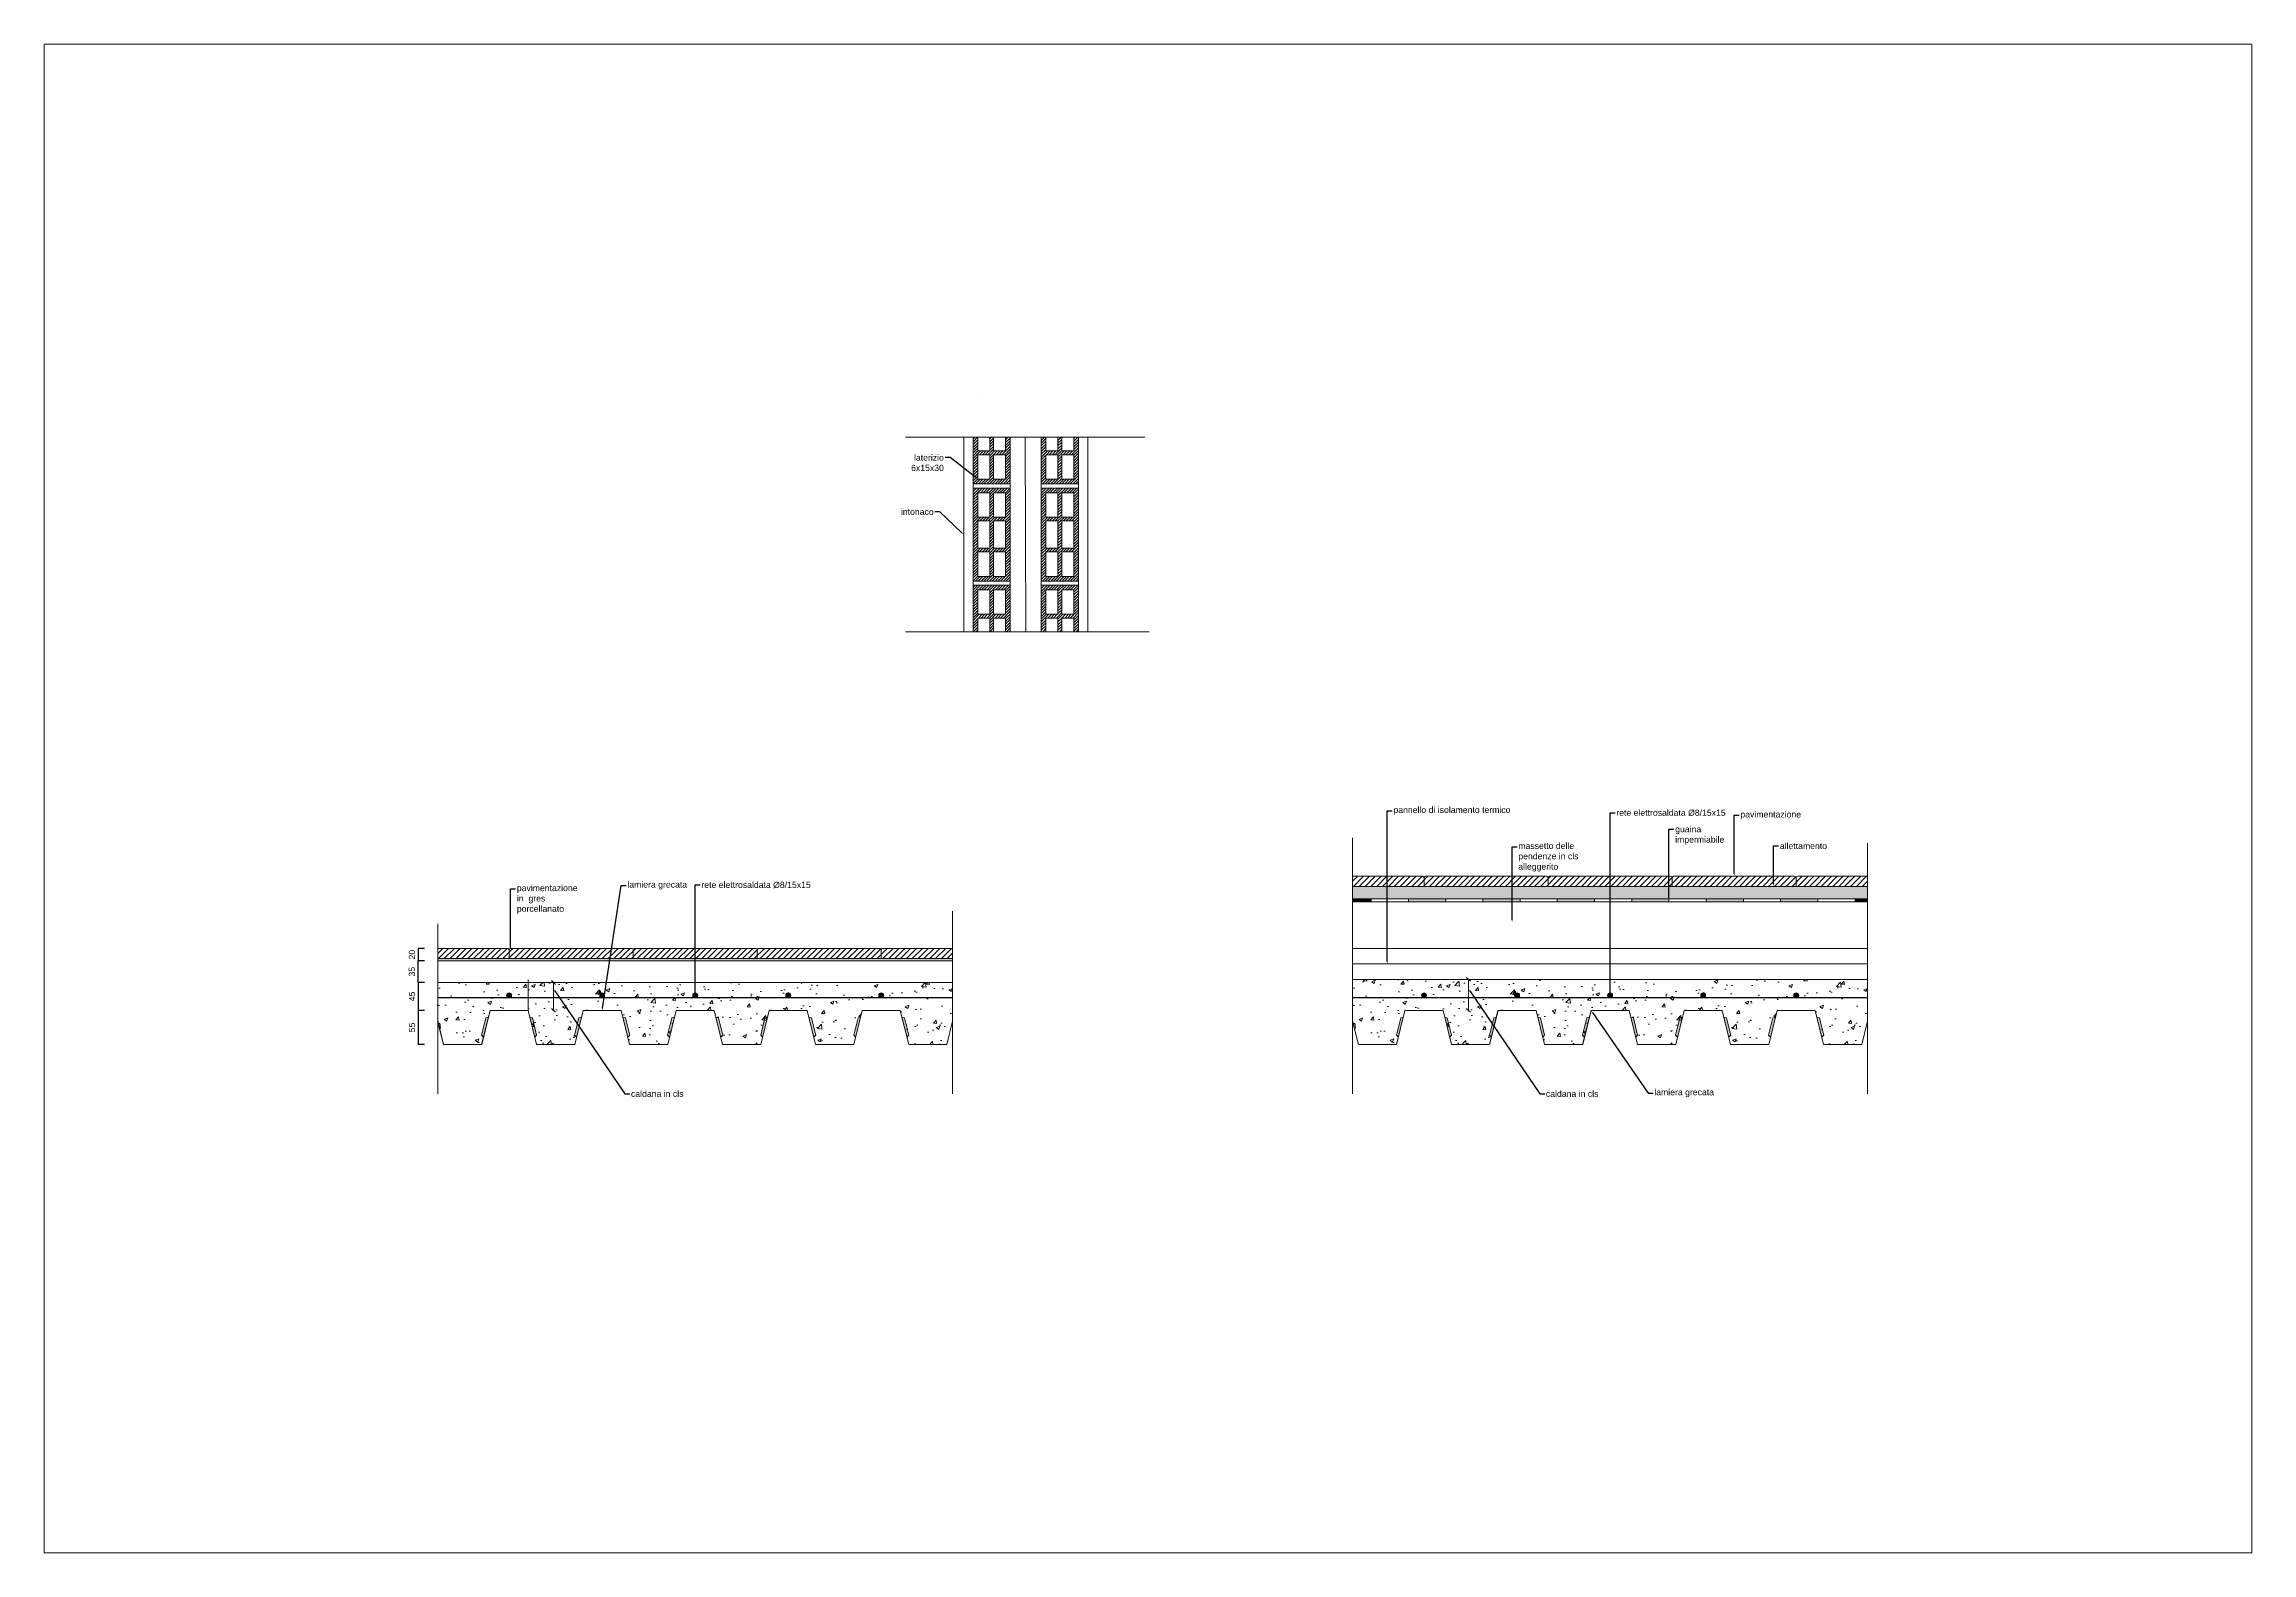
# Model space of a CAD drawing. Header units: millimetres. Extents: x 1415 to 3549, y 2194 to 4677.
# Drawn here: x 1774.71 to 1778.269, y 2308.878 to 2311.311 of the extents above; entities that cross this region are included whole.
import ezdxf
from ezdxf import colors
from ezdxf.entities.mleader import LeaderData, LeaderLine
from ezdxf.math import Vec2, Vec3

# ---------------------------------------------------------------- set-up
doc = ezdxf.new("R2010")
doc.units = ezdxf.units.MM
doc.linetypes.add('ACAD_ISO02W100', pattern=[15, 12, -3])
doc.layers.get('0').update_dxf_attribs({"plot": 0})
for name, color, linetype, lineweight in [('armature longitudinali', 5, 'Continuous', 9), ('Layer3', 7, 'Continuous', 15), ('Layer4', 7, 'Continuous', 15), ('SIMBOLI', 145, 'Continuous', 18)]:
    doc.layers.add(name, color=color, linetype=linetype, lineweight=lineweight)
doc.styles.get("Standard").update_dxf_attribs({"font": 'arial.ttf'})
doc.linetypes.add('ISOLAMENTO', pattern='A,0.00254,-2.54,[134,ltypeshp.shx,S=2.54,R=0,X=-2.54,Y=0],-5.08,[134,ltypeshp.shx,S=2.54,R=180,X=2.54,Y=0],-2.54', length=10.16254)
doc.dimstyles.new('quote acciaio', dxfattribs={"dimtxt": 0.01, "dimasz": 0.0025, "dimexe": 0, "dimexo": 0, "dimgap": 0.005, "dimtad": 2, "dimdec": 0, "dimlfac": 1000, "dimzin": 0, "dimdsep": 46, "dimtxsty": 'Standard', "dimblk": 'ARCHTICK', "dimcen": 0, "dimclre": 252, "dimadec": 0, "dimazin": 0, "dimtfac": 1, "dimtdec": 0, "dimtofl": 0, "dimtmove": 0, "dimatfit": 3, "dimfxl": 0.01, "dimfxlon": 1, "dimtolj": 1, "dimtzin": 0, "dimarcsym": 0})
pattern_1 = [(45, (1770.3177686, 2309.0147424), (-0.002245064, 0.002245064), [])]
pattern_2 = [(45, (1769.875086, 2308.858007), (-0.002245064, 0.002245064), [])]
pattern_3 = [(45, (1770.3177686, 2309.1714777), (-0.002245064, 0.002245064), [])]

msp = doc.modelspace()

# ---------------------------------------------------------------- blocks, each defined once
blk = doc.blocks.new('_ArchTick')
at = {"color": 0, "linetype": 'ByBlock', "const_width": 0.15}
blk.add_lwpolyline([(-0.5, -0.5), (0.5, 0.5)], dxfattribs=at)
blk = doc.blocks.new('*D19')
at = {"layer": 'Defpoints', "color": 0, "transparency": 16777216}
for p in [(1775.3959, 2309.7528), (1775.3133, 2309.6977), (1775.3959, 2309.6977)]:
    blk.add_point(p, dxfattribs=at)
at = {"layer": 'Layer3', "color": 252, "lineweight": -2, "transparency": 16777216}
for p, q in [((1775.3233, 2309.7528), (1775.3133, 2309.7528)), ((1775.3233, 2309.6977), (1775.3133, 2309.6977))]:
    blk.add_line(p, q, dxfattribs=at)
at = {"layer": 'Layer3', "color": 0, "linetype": 'Continuous', "lineweight": -2, "transparency": 16777216}
blk.add_line((1775.3133, 2309.7528), (1775.3133, 2309.6977), dxfattribs=at)
at = {"layer": 'Layer3', "color": 0, "lineweight": -2, "transparency": 16777216, "xscale": 0.0025, "yscale": 0.0025, "zscale": 0.0025}
for p, rotation in [((1775.3133, 2309.7528), 90), ((1775.3133, 2309.6977), 270)]:
    blk.add_blockref('_ArchTick', p, dxfattribs=dict(at, rotation=rotation))
at = {"layer": 'Layer3', "color": 0, "transparency": 16777216, "insert": (1775.3032, 2309.7253), "char_height": 0.01, "attachment_point": 5, "rotation": 90}
blk.add_mtext('\\A1;55', dxfattribs=at)
blk = doc.blocks.new('*D20')
at = {"layer": 'Defpoints', "color": 0, "transparency": 16777216}
for p in [(1775.3959, 2309.7978), (1775.3133, 2309.7528), (1775.3959, 2309.7528)]:
    blk.add_point(p, dxfattribs=at)
at = {"layer": 'Layer3', "color": 252, "lineweight": -2, "transparency": 16777216}
for p, q in [((1775.3233, 2309.7978), (1775.3133, 2309.7978)), ((1775.3233, 2309.7528), (1775.3133, 2309.7528))]:
    blk.add_line(p, q, dxfattribs=at)
at = {"layer": 'Layer3', "color": 0, "linetype": 'Continuous', "lineweight": -2, "transparency": 16777216}
blk.add_line((1775.3133, 2309.7978), (1775.3133, 2309.7528), dxfattribs=at)
at = {"layer": 'Layer3', "color": 0, "lineweight": -2, "transparency": 16777216, "xscale": 0.0025, "yscale": 0.0025, "zscale": 0.0025}
for p, rotation in [((1775.3133, 2309.7978), 90), ((1775.3133, 2309.7528), 270)]:
    blk.add_blockref('_ArchTick', p, dxfattribs=dict(at, rotation=rotation))
at = {"layer": 'Layer3', "color": 0, "transparency": 16777216, "insert": (1775.3032, 2309.7753), "char_height": 0.01, "attachment_point": 5, "rotation": 90}
blk.add_mtext('\\A1;45', dxfattribs=at)
blk = doc.blocks.new('*D23')
at = {"layer": 'Defpoints', "color": 0, "transparency": 16777216}
for p in [(1775.3133, 2309.8328), (1775.3959, 2309.8328), (1775.3959, 2309.7978)]:
    blk.add_point(p, dxfattribs=at)
at = {"layer": 'Layer3', "color": 252, "lineweight": -2, "transparency": 16777216}
for p, q in [((1775.3233, 2309.8328), (1775.3133, 2309.8328)), ((1775.3233, 2309.7978), (1775.3133, 2309.7978))]:
    blk.add_line(p, q, dxfattribs=at)
at = {"layer": 'Layer3', "color": 0, "linetype": 'Continuous', "lineweight": -2, "transparency": 16777216}
blk.add_line((1775.3133, 2309.7978), (1775.3133, 2309.8328), dxfattribs=at)
at = {"layer": 'Layer3', "color": 0, "lineweight": -2, "transparency": 16777216, "xscale": 0.0025, "yscale": 0.0025, "zscale": 0.0025}
for p, rotation in [((1775.3133, 2309.8328), 90), ((1775.3133, 2309.7978), 270)]:
    blk.add_blockref('_ArchTick', p, dxfattribs=dict(at, rotation=rotation))
at = {"layer": 'Layer3', "color": 0, "transparency": 16777216, "insert": (1775.3031, 2309.8153), "char_height": 0.01, "attachment_point": 5, "rotation": 90}
blk.add_mtext('\\A1;35', dxfattribs=at)
blk = doc.blocks.new('*D24')
at = {"layer": 'Defpoints', "color": 0, "transparency": 16777216}
for p in [(1775.3959, 2309.8528), (1775.3133, 2309.8328), (1775.3959, 2309.8328)]:
    blk.add_point(p, dxfattribs=at)
at = {"layer": 'Layer3', "color": 252, "lineweight": -2, "transparency": 16777216}
for p, q in [((1775.3233, 2309.8528), (1775.3133, 2309.8528)), ((1775.3233, 2309.8328), (1775.3133, 2309.8328))]:
    blk.add_line(p, q, dxfattribs=at)
at = {"layer": 'Layer3', "color": 0, "linetype": 'Continuous', "lineweight": -2, "transparency": 16777216}
blk.add_line((1775.3133, 2309.8528), (1775.3133, 2309.8328), dxfattribs=at)
at = {"layer": 'Layer3', "color": 0, "lineweight": -2, "transparency": 16777216, "xscale": 0.0025, "yscale": 0.0025, "zscale": 0.0025}
for p, rotation in [((1775.3133, 2309.8528), 90), ((1775.3133, 2309.8328), 270)]:
    blk.add_blockref('_ArchTick', p, dxfattribs=dict(at, rotation=rotation))
at = {"layer": 'Layer3', "color": 0, "transparency": 16777216, "insert": (1775.3031, 2309.8428), "char_height": 0.01, "attachment_point": 5, "rotation": 90}
blk.add_mtext('\\A1;20', dxfattribs=at)

# ---------------------------------------------------------------- dimensions: what is measured, and where the dimension line sits
at = {"layer": 'Layer3'}
dim = msp.add_linear_dim(base=(1775.3133, 2309.8328), p1=(1775.3959, 2309.8528), p2=(1775.3959, 2309.8328), angle=90, dimstyle='quote acciaio', dxfattribs=at)
dim.commit()
dim.dimension.update_dxf_attribs({"geometry": '*D24', "text_midpoint": (1775.3133, 2309.8428), "dimtype": 160})
for base, p1, p2, picture, middle in [((1775.3133, 2309.8328), (1775.3959, 2309.7978), (1775.3959, 2309.8328), '*D23', (1775.3031, 2309.8153)), ((1775.3133, 2309.7528), (1775.3959, 2309.7978), (1775.3959, 2309.7528), '*D20', (1775.3032, 2309.7753)), ((1775.3133, 2309.6977), (1775.3959, 2309.7528), (1775.3959, 2309.6977), '*D19', (1775.3032, 2309.7253))]:
    dim = msp.add_linear_dim(base=base, p1=p1, p2=p2, angle=90, dimstyle='quote acciaio', dxfattribs=at)
    dim.commit()
    dim.dimension.update_dxf_attribs({"geometry": picture, "text_midpoint": middle})

# ---------------------------------------------------------------- hatches: boundary and pattern name
at = {"layer": 'Layer4'}
h = msp.add_hatch(dxfattribs=at)
h.set_pattern_fill('ANSI31', color=256, scale=0.001)
h.set_pattern_definition(pattern_3)
h.paths.add_polyline_path([(1776.2406, 2310.6992), (1776.2601, 2310.6992), (1776.2601, 2310.6552), (1776.2406, 2310.6552)], flags=16)
h.paths.add_polyline_path([(1776.2406, 2310.7052), (1776.2406, 2310.7447), (1776.2601, 2310.7447), (1776.2601, 2310.7052)], flags=16)
h.paths.add_polyline_path([(1776.2346, 2310.6992), (1776.2346, 2310.6552), (1776.2151, 2310.6552), (1776.2151, 2310.6992)], flags=16)
h.paths.add_polyline_path([(1776.2406, 2310.6492), (1776.2601, 2310.6492), (1776.2601, 2310.6097), (1776.2406, 2310.6097)], flags=16)
h.paths.add_polyline_path([(1776.2346, 2310.6492), (1776.2346, 2310.6097), (1776.2151, 2310.6097), (1776.2151, 2310.6492)], flags=16)
h.paths.add_polyline_path([(1776.2151, 2310.6772), (1776.2076, 2310.6772), (1776.2076, 2310.6022), (1776.2676, 2310.6022), (1776.2676, 2310.6772), (1776.2601, 2310.6772), (1776.2601, 2310.6992), (1776.2406, 2310.6992), (1776.2406, 2310.6772), (1776.2346, 2310.6772), (1776.2346, 2310.6992), (1776.2151, 2310.6992)])
h.paths.add_polyline_path([(1776.2153, 2310.7447), (1776.2151, 2310.7449), (1776.2151, 2310.7447)])
h.paths.add_polyline_path([(1776.2406, 2310.7052), (1776.2601, 2310.7052), (1776.2601, 2310.7447), (1776.2406, 2310.7447)])
h = msp.add_hatch(dxfattribs=at)
h.set_pattern_fill('ANSI31', color=256, scale=0.001)
h.set_pattern_definition(pattern_3)
h.paths.add_polyline_path([(1776.2406, 2310.6992), (1776.2601, 2310.6992), (1776.2601, 2310.6552), (1776.2406, 2310.6552)], flags=16)
h.paths.add_polyline_path([(1776.2406, 2310.7052), (1776.2406, 2310.7447), (1776.2601, 2310.7447), (1776.2601, 2310.7052)], flags=16)
h.paths.add_polyline_path([(1776.2346, 2310.6992), (1776.2346, 2310.6552), (1776.2151, 2310.6552), (1776.2151, 2310.6992)], flags=16)
h.paths.add_polyline_path([(1776.2406, 2310.6492), (1776.2601, 2310.6492), (1776.2601, 2310.6097), (1776.2406, 2310.6097)], flags=16)
h.paths.add_polyline_path([(1776.2346, 2310.6492), (1776.2346, 2310.6097), (1776.2151, 2310.6097), (1776.2151, 2310.6492)], flags=16)
h.paths.add_polyline_path([(1776.2151, 2310.6772), (1776.2076, 2310.6772), (1776.2076, 2310.6022), (1776.2676, 2310.6022), (1776.2676, 2310.6772), (1776.2601, 2310.6772), (1776.2601, 2310.6992), (1776.2406, 2310.6992), (1776.2406, 2310.6772), (1776.2346, 2310.6772), (1776.2346, 2310.6992), (1776.2151, 2310.6992)])
h.paths.add_polyline_path([(1776.2153, 2310.7447), (1776.2151, 2310.7449), (1776.2151, 2310.7447)])
h.paths.add_polyline_path([(1776.2406, 2310.7052), (1776.2601, 2310.7052), (1776.2601, 2310.7447), (1776.2406, 2310.7447)])
h = msp.add_hatch(dxfattribs=at)
h.set_pattern_fill('ANSI31', color=256, scale=0.001)
h.set_pattern_definition(pattern_3)
h.paths.add_polyline_path([(1776.2406, 2310.6992), (1776.2601, 2310.6992), (1776.2601, 2310.6552), (1776.2406, 2310.6552)], flags=16)
h.paths.add_polyline_path([(1776.2406, 2310.7052), (1776.2406, 2310.7447), (1776.2601, 2310.7447), (1776.2601, 2310.7052)], flags=16)
h.paths.add_polyline_path([(1776.2346, 2310.6992), (1776.2346, 2310.6552), (1776.2151, 2310.6552), (1776.2151, 2310.6992)], flags=16)
h.paths.add_polyline_path([(1776.2406, 2310.6492), (1776.2601, 2310.6492), (1776.2601, 2310.6097), (1776.2406, 2310.6097)], flags=16)
h.paths.add_polyline_path([(1776.2346, 2310.6492), (1776.2346, 2310.6097), (1776.2151, 2310.6097), (1776.2151, 2310.6492)], flags=16)
h.paths.add_polyline_path([(1776.2151, 2310.6772), (1776.2076, 2310.6772), (1776.2076, 2310.6022), (1776.2676, 2310.6022), (1776.2676, 2310.6772), (1776.2601, 2310.6772), (1776.2601, 2310.6992), (1776.2406, 2310.6992), (1776.2406, 2310.6772), (1776.2346, 2310.6772), (1776.2346, 2310.6992), (1776.2151, 2310.6992)])
h.paths.add_polyline_path([(1776.2153, 2310.7447), (1776.2151, 2310.7449), (1776.2151, 2310.7447)])
h.paths.add_polyline_path([(1776.2406, 2310.7052), (1776.2601, 2310.7052), (1776.2601, 2310.7447), (1776.2406, 2310.7447)])
h = msp.add_hatch(dxfattribs=at)
h.set_pattern_fill('ANSI31', color=256, scale=0.001)
h.set_pattern_definition(pattern_3)
h.paths.add_polyline_path([(1776.2406, 2310.6992), (1776.2601, 2310.6992), (1776.2601, 2310.6552), (1776.2406, 2310.6552)], flags=16)
h.paths.add_polyline_path([(1776.2406, 2310.7052), (1776.2406, 2310.7447), (1776.2601, 2310.7447), (1776.2601, 2310.7052)], flags=16)
h.paths.add_polyline_path([(1776.2346, 2310.6992), (1776.2346, 2310.6552), (1776.2151, 2310.6552), (1776.2151, 2310.6992)], flags=16)
h.paths.add_polyline_path([(1776.2406, 2310.6492), (1776.2601, 2310.6492), (1776.2601, 2310.6097), (1776.2406, 2310.6097)], flags=16)
h.paths.add_polyline_path([(1776.2346, 2310.6492), (1776.2346, 2310.6097), (1776.2151, 2310.6097), (1776.2151, 2310.6492)], flags=16)
h.paths.add_polyline_path([(1776.2151, 2310.6772), (1776.2076, 2310.6772), (1776.2076, 2310.6022), (1776.2676, 2310.6022), (1776.2676, 2310.6772), (1776.2601, 2310.6772), (1776.2601, 2310.6992), (1776.2406, 2310.6992), (1776.2406, 2310.6772), (1776.2346, 2310.6772), (1776.2346, 2310.6992), (1776.2151, 2310.6992)])
h.paths.add_polyline_path([(1776.2153, 2310.7447), (1776.2151, 2310.7449), (1776.2151, 2310.7447)])
h.paths.add_polyline_path([(1776.2406, 2310.7052), (1776.2601, 2310.7052), (1776.2601, 2310.7447), (1776.2406, 2310.7447)])
h = msp.add_hatch(dxfattribs=at)
h.set_pattern_fill('ANSI31', color=256, scale=0.001)
h.set_pattern_definition(pattern_3)
h.paths.add_polyline_path([(1776.3446, 2310.6992), (1776.3251, 2310.6992), (1776.3251, 2310.6552), (1776.3446, 2310.6552)], flags=16)
h.paths.add_polyline_path([(1776.3446, 2310.7052), (1776.3446, 2310.7447), (1776.3251, 2310.7447), (1776.3251, 2310.7052)], flags=16)
h.paths.add_polyline_path([(1776.3506, 2310.6992), (1776.3506, 2310.6552), (1776.3701, 2310.6552), (1776.3701, 2310.6992)], flags=16)
h.paths.add_polyline_path([(1776.3446, 2310.6492), (1776.3251, 2310.6492), (1776.3251, 2310.6097), (1776.3446, 2310.6097)], flags=16)
h.paths.add_polyline_path([(1776.3506, 2310.6492), (1776.3506, 2310.6097), (1776.3701, 2310.6097), (1776.3701, 2310.6492)], flags=16)
h.paths.add_polyline_path([(1776.3701, 2310.6772), (1776.3776, 2310.6772), (1776.3776, 2310.6022), (1776.3176, 2310.6022), (1776.3176, 2310.6772), (1776.3251, 2310.6772), (1776.3251, 2310.6992), (1776.3446, 2310.6992), (1776.3446, 2310.6772), (1776.3506, 2310.6772), (1776.3506, 2310.6992), (1776.3701, 2310.6992)])
h.paths.add_polyline_path([(1776.3698, 2310.7447), (1776.3701, 2310.7449), (1776.3701, 2310.7447)])
h.paths.add_polyline_path([(1776.3446, 2310.7052), (1776.3251, 2310.7052), (1776.3251, 2310.7447), (1776.3446, 2310.7447)])
h = msp.add_hatch(dxfattribs=at)
h.set_pattern_fill('ANSI31', color=256, scale=0.001)
h.set_pattern_definition(pattern_3)
h.paths.add_polyline_path([(1776.3446, 2310.6992), (1776.3251, 2310.6992), (1776.3251, 2310.6552), (1776.3446, 2310.6552)], flags=16)
h.paths.add_polyline_path([(1776.3446, 2310.7052), (1776.3446, 2310.7447), (1776.3251, 2310.7447), (1776.3251, 2310.7052)], flags=16)
h.paths.add_polyline_path([(1776.3506, 2310.6992), (1776.3506, 2310.6552), (1776.3701, 2310.6552), (1776.3701, 2310.6992)], flags=16)
h.paths.add_polyline_path([(1776.3446, 2310.6492), (1776.3251, 2310.6492), (1776.3251, 2310.6097), (1776.3446, 2310.6097)], flags=16)
h.paths.add_polyline_path([(1776.3506, 2310.6492), (1776.3506, 2310.6097), (1776.3701, 2310.6097), (1776.3701, 2310.6492)], flags=16)
h.paths.add_polyline_path([(1776.3701, 2310.6772), (1776.3776, 2310.6772), (1776.3776, 2310.6022), (1776.3176, 2310.6022), (1776.3176, 2310.6772), (1776.3251, 2310.6772), (1776.3251, 2310.6992), (1776.3446, 2310.6992), (1776.3446, 2310.6772), (1776.3506, 2310.6772), (1776.3506, 2310.6992), (1776.3701, 2310.6992)])
h.paths.add_polyline_path([(1776.3698, 2310.7447), (1776.3701, 2310.7449), (1776.3701, 2310.7447)])
h.paths.add_polyline_path([(1776.3446, 2310.7052), (1776.3251, 2310.7052), (1776.3251, 2310.7447), (1776.3446, 2310.7447)])
h = msp.add_hatch(dxfattribs=at)
h.set_pattern_fill('ANSI31', color=256, scale=0.001)
h.set_pattern_definition(pattern_3)
h.paths.add_polyline_path([(1776.3446, 2310.6992), (1776.3251, 2310.6992), (1776.3251, 2310.6552), (1776.3446, 2310.6552)], flags=16)
h.paths.add_polyline_path([(1776.3446, 2310.7052), (1776.3446, 2310.7447), (1776.3251, 2310.7447), (1776.3251, 2310.7052)], flags=16)
h.paths.add_polyline_path([(1776.3506, 2310.6992), (1776.3506, 2310.6552), (1776.3701, 2310.6552), (1776.3701, 2310.6992)], flags=16)
h.paths.add_polyline_path([(1776.3446, 2310.6492), (1776.3251, 2310.6492), (1776.3251, 2310.6097), (1776.3446, 2310.6097)], flags=16)
h.paths.add_polyline_path([(1776.3506, 2310.6492), (1776.3506, 2310.6097), (1776.3701, 2310.6097), (1776.3701, 2310.6492)], flags=16)
h.paths.add_polyline_path([(1776.3701, 2310.6772), (1776.3776, 2310.6772), (1776.3776, 2310.6022), (1776.3176, 2310.6022), (1776.3176, 2310.6772), (1776.3251, 2310.6772), (1776.3251, 2310.6992), (1776.3446, 2310.6992), (1776.3446, 2310.6772), (1776.3506, 2310.6772), (1776.3506, 2310.6992), (1776.3701, 2310.6992)])
h.paths.add_polyline_path([(1776.3698, 2310.7447), (1776.3701, 2310.7449), (1776.3701, 2310.7447)])
h.paths.add_polyline_path([(1776.3446, 2310.7052), (1776.3251, 2310.7052), (1776.3251, 2310.7447), (1776.3446, 2310.7447)])
h = msp.add_hatch(dxfattribs=at)
h.set_pattern_fill('ANSI31', color=256, scale=0.001)
h.set_pattern_definition(pattern_3)
h.paths.add_polyline_path([(1776.3446, 2310.6992), (1776.3251, 2310.6992), (1776.3251, 2310.6552), (1776.3446, 2310.6552)], flags=16)
h.paths.add_polyline_path([(1776.3446, 2310.7052), (1776.3446, 2310.7447), (1776.3251, 2310.7447), (1776.3251, 2310.7052)], flags=16)
h.paths.add_polyline_path([(1776.3506, 2310.6992), (1776.3506, 2310.6552), (1776.3701, 2310.6552), (1776.3701, 2310.6992)], flags=16)
h.paths.add_polyline_path([(1776.3446, 2310.6492), (1776.3251, 2310.6492), (1776.3251, 2310.6097), (1776.3446, 2310.6097)], flags=16)
h.paths.add_polyline_path([(1776.3506, 2310.6492), (1776.3506, 2310.6097), (1776.3701, 2310.6097), (1776.3701, 2310.6492)], flags=16)
h.paths.add_polyline_path([(1776.3701, 2310.6772), (1776.3776, 2310.6772), (1776.3776, 2310.6022), (1776.3176, 2310.6022), (1776.3176, 2310.6772), (1776.3251, 2310.6772), (1776.3251, 2310.6992), (1776.3446, 2310.6992), (1776.3446, 2310.6772), (1776.3506, 2310.6772), (1776.3506, 2310.6992), (1776.3701, 2310.6992)])
h.paths.add_polyline_path([(1776.3698, 2310.7447), (1776.3701, 2310.7449), (1776.3701, 2310.7447)])
h.paths.add_polyline_path([(1776.3446, 2310.7052), (1776.3251, 2310.7052), (1776.3251, 2310.7447), (1776.3446, 2310.7447)])
h = msp.add_hatch(dxfattribs=at)
h.set_pattern_fill('ANSI31', color=256, scale=0.001)
h.set_pattern_definition(pattern_1)
h.paths.add_polyline_path([(1776.2676, 2310.5954), (1776.2076, 2310.5954), (1776.2076, 2310.4454), (1776.2676, 2310.4454)])
h.paths.add_polyline_path([(1776.2406, 2310.5424), (1776.2601, 2310.5424), (1776.2601, 2310.4984), (1776.2406, 2310.4984)], flags=16)
h.paths.add_polyline_path([(1776.2406, 2310.5484), (1776.2406, 2310.5879), (1776.2601, 2310.5879), (1776.2601, 2310.5484)], flags=16)
h.paths.add_polyline_path([(1776.2346, 2310.5424), (1776.2346, 2310.4984), (1776.2151, 2310.4984), (1776.2151, 2310.5424)], flags=16)
h.paths.add_polyline_path([(1776.2346, 2310.5484), (1776.2151, 2310.5484), (1776.2151, 2310.5879), (1776.2346, 2310.5879)], flags=16)
h.paths.add_polyline_path([(1776.2406, 2310.4924), (1776.2601, 2310.4924), (1776.2601, 2310.4529), (1776.2406, 2310.4529)], flags=16)
h.paths.add_polyline_path([(1776.2346, 2310.4924), (1776.2346, 2310.4529), (1776.2151, 2310.4529), (1776.2151, 2310.4924)], flags=16)
h = msp.add_hatch(dxfattribs=at)
h.set_pattern_fill('ANSI31', color=256, scale=0.001)
h.set_pattern_definition(pattern_1)
h.paths.add_polyline_path([(1776.2676, 2310.5954), (1776.2076, 2310.5954), (1776.2076, 2310.4454), (1776.2676, 2310.4454)])
h.paths.add_polyline_path([(1776.2406, 2310.5424), (1776.2601, 2310.5424), (1776.2601, 2310.4984), (1776.2406, 2310.4984)], flags=16)
h.paths.add_polyline_path([(1776.2406, 2310.5484), (1776.2406, 2310.5879), (1776.2601, 2310.5879), (1776.2601, 2310.5484)], flags=16)
h.paths.add_polyline_path([(1776.2346, 2310.5424), (1776.2346, 2310.4984), (1776.2151, 2310.4984), (1776.2151, 2310.5424)], flags=16)
h.paths.add_polyline_path([(1776.2346, 2310.5484), (1776.2151, 2310.5484), (1776.2151, 2310.5879), (1776.2346, 2310.5879)], flags=16)
h.paths.add_polyline_path([(1776.2406, 2310.4924), (1776.2601, 2310.4924), (1776.2601, 2310.4529), (1776.2406, 2310.4529)], flags=16)
h.paths.add_polyline_path([(1776.2346, 2310.4924), (1776.2346, 2310.4529), (1776.2151, 2310.4529), (1776.2151, 2310.4924)], flags=16)
h = msp.add_hatch(dxfattribs=at)
h.set_pattern_fill('ANSI31', color=256, scale=0.001)
h.set_pattern_definition(pattern_1)
h.paths.add_polyline_path([(1776.2676, 2310.5954), (1776.2076, 2310.5954), (1776.2076, 2310.4454), (1776.2676, 2310.4454)])
h.paths.add_polyline_path([(1776.2406, 2310.5424), (1776.2601, 2310.5424), (1776.2601, 2310.4984), (1776.2406, 2310.4984)], flags=16)
h.paths.add_polyline_path([(1776.2406, 2310.5484), (1776.2406, 2310.5879), (1776.2601, 2310.5879), (1776.2601, 2310.5484)], flags=16)
h.paths.add_polyline_path([(1776.2346, 2310.5424), (1776.2346, 2310.4984), (1776.2151, 2310.4984), (1776.2151, 2310.5424)], flags=16)
h.paths.add_polyline_path([(1776.2346, 2310.5484), (1776.2151, 2310.5484), (1776.2151, 2310.5879), (1776.2346, 2310.5879)], flags=16)
h.paths.add_polyline_path([(1776.2406, 2310.4924), (1776.2601, 2310.4924), (1776.2601, 2310.4529), (1776.2406, 2310.4529)], flags=16)
h.paths.add_polyline_path([(1776.2346, 2310.4924), (1776.2346, 2310.4529), (1776.2151, 2310.4529), (1776.2151, 2310.4924)], flags=16)
h = msp.add_hatch(dxfattribs=at)
h.set_pattern_fill('ANSI31', color=256, scale=0.001)
h.set_pattern_definition(pattern_1)
h.paths.add_polyline_path([(1776.2676, 2310.5954), (1776.2076, 2310.5954), (1776.2076, 2310.4454), (1776.2676, 2310.4454)])
h.paths.add_polyline_path([(1776.2406, 2310.5424), (1776.2601, 2310.5424), (1776.2601, 2310.4984), (1776.2406, 2310.4984)], flags=16)
h.paths.add_polyline_path([(1776.2406, 2310.5484), (1776.2406, 2310.5879), (1776.2601, 2310.5879), (1776.2601, 2310.5484)], flags=16)
h.paths.add_polyline_path([(1776.2346, 2310.5424), (1776.2346, 2310.4984), (1776.2151, 2310.4984), (1776.2151, 2310.5424)], flags=16)
h.paths.add_polyline_path([(1776.2346, 2310.5484), (1776.2151, 2310.5484), (1776.2151, 2310.5879), (1776.2346, 2310.5879)], flags=16)
h.paths.add_polyline_path([(1776.2406, 2310.4924), (1776.2601, 2310.4924), (1776.2601, 2310.4529), (1776.2406, 2310.4529)], flags=16)
h.paths.add_polyline_path([(1776.2346, 2310.4924), (1776.2346, 2310.4529), (1776.2151, 2310.4529), (1776.2151, 2310.4924)], flags=16)
h = msp.add_hatch(dxfattribs=at)
h.set_pattern_fill('ANSI31', color=256, scale=0.001)
h.set_pattern_definition(pattern_1)
h.paths.add_polyline_path([(1776.3176, 2310.4454), (1776.3776, 2310.4454), (1776.3776, 2310.5954), (1776.3176, 2310.5954)])
h.paths.add_polyline_path([(1776.3446, 2310.5424), (1776.3446, 2310.4984), (1776.3251, 2310.4984), (1776.3251, 2310.5424)], flags=16)
h.paths.add_polyline_path([(1776.3446, 2310.5484), (1776.3251, 2310.5484), (1776.3251, 2310.5879), (1776.3446, 2310.5879)], flags=16)
h.paths.add_polyline_path([(1776.3506, 2310.5424), (1776.3701, 2310.5424), (1776.3701, 2310.4984), (1776.3506, 2310.4984)], flags=16)
h.paths.add_polyline_path([(1776.3506, 2310.5484), (1776.3506, 2310.5879), (1776.3701, 2310.5879), (1776.3701, 2310.5484)], flags=16)
h.paths.add_polyline_path([(1776.3446, 2310.4924), (1776.3446, 2310.4529), (1776.3251, 2310.4529), (1776.3251, 2310.4924)], flags=16)
h.paths.add_polyline_path([(1776.3506, 2310.4924), (1776.3701, 2310.4924), (1776.3701, 2310.4529), (1776.3506, 2310.4529)], flags=16)
h = msp.add_hatch(dxfattribs=at)
h.set_pattern_fill('ANSI31', color=256, scale=0.001)
h.set_pattern_definition(pattern_1)
h.paths.add_polyline_path([(1776.3176, 2310.4454), (1776.3776, 2310.4454), (1776.3776, 2310.5954), (1776.3176, 2310.5954)])
h.paths.add_polyline_path([(1776.3446, 2310.5424), (1776.3446, 2310.4984), (1776.3251, 2310.4984), (1776.3251, 2310.5424)], flags=16)
h.paths.add_polyline_path([(1776.3446, 2310.5484), (1776.3251, 2310.5484), (1776.3251, 2310.5879), (1776.3446, 2310.5879)], flags=16)
h.paths.add_polyline_path([(1776.3506, 2310.5424), (1776.3701, 2310.5424), (1776.3701, 2310.4984), (1776.3506, 2310.4984)], flags=16)
h.paths.add_polyline_path([(1776.3506, 2310.5484), (1776.3506, 2310.5879), (1776.3701, 2310.5879), (1776.3701, 2310.5484)], flags=16)
h.paths.add_polyline_path([(1776.3446, 2310.4924), (1776.3446, 2310.4529), (1776.3251, 2310.4529), (1776.3251, 2310.4924)], flags=16)
h.paths.add_polyline_path([(1776.3506, 2310.4924), (1776.3701, 2310.4924), (1776.3701, 2310.4529), (1776.3506, 2310.4529)], flags=16)
h = msp.add_hatch(dxfattribs=at)
h.set_pattern_fill('ANSI31', color=256, scale=0.001)
h.set_pattern_definition(pattern_1)
h.paths.add_polyline_path([(1776.3176, 2310.4454), (1776.3776, 2310.4454), (1776.3776, 2310.5954), (1776.3176, 2310.5954)])
h.paths.add_polyline_path([(1776.3446, 2310.5424), (1776.3446, 2310.4984), (1776.3251, 2310.4984), (1776.3251, 2310.5424)], flags=16)
h.paths.add_polyline_path([(1776.3446, 2310.5484), (1776.3251, 2310.5484), (1776.3251, 2310.5879), (1776.3446, 2310.5879)], flags=16)
h.paths.add_polyline_path([(1776.3506, 2310.5424), (1776.3701, 2310.5424), (1776.3701, 2310.4984), (1776.3506, 2310.4984)], flags=16)
h.paths.add_polyline_path([(1776.3506, 2310.5484), (1776.3506, 2310.5879), (1776.3701, 2310.5879), (1776.3701, 2310.5484)], flags=16)
h.paths.add_polyline_path([(1776.3446, 2310.4924), (1776.3446, 2310.4529), (1776.3251, 2310.4529), (1776.3251, 2310.4924)], flags=16)
h.paths.add_polyline_path([(1776.3506, 2310.4924), (1776.3701, 2310.4924), (1776.3701, 2310.4529), (1776.3506, 2310.4529)], flags=16)
h = msp.add_hatch(dxfattribs=at)
h.set_pattern_fill('ANSI31', color=256, scale=0.001)
h.set_pattern_definition(pattern_1)
h.paths.add_polyline_path([(1776.3176, 2310.4454), (1776.3776, 2310.4454), (1776.3776, 2310.5954), (1776.3176, 2310.5954)])
h.paths.add_polyline_path([(1776.3446, 2310.5424), (1776.3446, 2310.4984), (1776.3251, 2310.4984), (1776.3251, 2310.5424)], flags=16)
h.paths.add_polyline_path([(1776.3446, 2310.5484), (1776.3251, 2310.5484), (1776.3251, 2310.5879), (1776.3446, 2310.5879)], flags=16)
h.paths.add_polyline_path([(1776.3506, 2310.5424), (1776.3701, 2310.5424), (1776.3701, 2310.4984), (1776.3506, 2310.4984)], flags=16)
h.paths.add_polyline_path([(1776.3506, 2310.5484), (1776.3506, 2310.5879), (1776.3701, 2310.5879), (1776.3701, 2310.5484)], flags=16)
h.paths.add_polyline_path([(1776.3446, 2310.4924), (1776.3446, 2310.4529), (1776.3251, 2310.4529), (1776.3251, 2310.4924)], flags=16)
h.paths.add_polyline_path([(1776.3506, 2310.4924), (1776.3701, 2310.4924), (1776.3701, 2310.4529), (1776.3506, 2310.4529)], flags=16)
h = msp.add_hatch(dxfattribs=at)
h.set_pattern_fill('ANSI31', color=256, scale=0.001)
h.set_pattern_definition(pattern_2)
h.paths.add_polyline_path([(1776.2076, 2310.3637), (1776.2151, 2310.3637), (1776.2151, 2310.3857), (1776.2346, 2310.3857), (1776.2346, 2310.3637), (1776.2406, 2310.3637), (1776.2406, 2310.3857), (1776.2601, 2310.3857), (1776.2601, 2310.3637), (1776.2676, 2310.3637), (1776.2676, 2310.4387), (1776.2076, 2310.4387)])
h.paths.add_polyline_path([(1776.2151, 2310.3917), (1776.2151, 2310.4312), (1776.2346, 2310.4312), (1776.2346, 2310.3917)], flags=16)
h.paths.add_polyline_path([(1776.2406, 2310.3917), (1776.2406, 2310.4312), (1776.2601, 2310.4312), (1776.2601, 2310.3917)], flags=16)
h = msp.add_hatch(dxfattribs=at)
h.set_pattern_fill('ANSI31', color=256, scale=0.001)
h.set_pattern_definition(pattern_2)
h.paths.add_polyline_path([(1776.3776, 2310.4387), (1776.3176, 2310.4387), (1776.3176, 2310.3637), (1776.3251, 2310.3637), (1776.3251, 2310.3857), (1776.3446, 2310.3857), (1776.3446, 2310.3637), (1776.3506, 2310.3637), (1776.3506, 2310.3857), (1776.3701, 2310.3857), (1776.3701, 2310.3637), (1776.3776, 2310.3637)])
h.paths.add_polyline_path([(1776.3701, 2310.3917), (1776.3506, 2310.3917), (1776.3506, 2310.4312), (1776.3701, 2310.4312)], flags=16)
h.paths.add_polyline_path([(1776.3446, 2310.3917), (1776.3251, 2310.3917), (1776.3251, 2310.4312), (1776.3446, 2310.4312)], flags=16)
h = msp.add_hatch(dxfattribs=at)
h.set_pattern_fill('ANSI31', color=256, scale=0.0021)
h.set_pattern_definition([(45, (1773.8836474, 2308.3829436), (-0.004714634, 0.004714634), [])])
h.paths.add_polyline_path([(1776.9347, 2309.9667, 0.414214), (1776.9322, 2309.9692), (1776.8196, 2309.9692), (1776.8196, 2309.9528), (1776.9347, 2309.9528)])
h.paths.add_polyline_path([(1777.1347, 2309.9667, 0.414214), (1777.1322, 2309.9692), (1776.9372, 2309.9692, 0.414214), (1776.9347, 2309.9667), (1776.9347, 2309.9528), (1777.1347, 2309.9528)])
h.paths.add_polyline_path([(1777.2347, 2309.9692), (1777.1372, 2309.9692, 0.414214), (1777.1347, 2309.9667), (1777.1347, 2309.9528), (1777.2347, 2309.9528)])
h.paths.add_polyline_path([(1777.3347, 2309.9667, 0.414214), (1777.3322, 2309.9692), (1777.2347, 2309.9692), (1777.2347, 2309.9528), (1777.3347, 2309.9528)])
h.paths.add_polyline_path([(1777.5347, 2309.9667, 0.414214), (1777.5322, 2309.9692), (1777.3372, 2309.9692, 0.414214), (1777.3347, 2309.9667), (1777.3347, 2309.9528), (1777.5347, 2309.9528)])
h.paths.add_polyline_path([(1777.6496, 2309.9692), (1777.5372, 2309.9692, 0.414214), (1777.5347, 2309.9667), (1777.5347, 2309.9528), (1777.6496, 2309.9528)])
h = msp.add_hatch(dxfattribs=at)
h.set_pattern_fill('AR-SAND', color=256, scale=0.00016)
h.set_pattern_definition([(37.5, (1772.408665, 2308.2665866), (-0.000256005, 0.007830612), [0, -0.00617728, 0, -0.0069088, 0, -0.006604]), (7.5, (1772.408665, 2308.266587), (0.007192373, 0.011469202), [0, -0.00333248, 0, -0.00556768, 0, -0.0021336]), (327.5, (1772.4036663, 2308.2665866), (0.012655878, 2.2995e-05), [0, -0.002032, 0, -0.0073152, 0, -0.0095504]), (317.5, (1772.403666, 2308.266587), (0.012216903, 0.00356687), [0, -0.001016, 0, -0.00479552, 0, -0.0054864])])
h.paths.add_polyline_path([(1777.6496, 2309.9528), (1776.8196, 2309.9528), (1776.8196, 2309.9328), (1776.8496, 2309.9328), (1777.6496, 2309.9328)])
h = msp.add_hatch(dxfattribs=at)
h.set_pattern_fill('ANSI31', color=256, scale=0.0021)
h.set_pattern_definition([(45, (1772.408665, 2308.2665866), (-0.004714634, 0.004714634), [])])
h.paths.add_polyline_path([(1775.4597, 2309.8503, 0.414214), (1775.4572, 2309.8528), (1775.3446, 2309.8528), (1775.3446, 2309.8365), (1775.4597, 2309.8365)])
h.paths.add_polyline_path([(1775.6597, 2309.8503, 0.414214), (1775.6572, 2309.8528), (1775.4622, 2309.8528, 0.414214), (1775.4597, 2309.8503), (1775.4597, 2309.8365), (1775.6597, 2309.8365)])
h.paths.add_polyline_path([(1775.7597, 2309.8528), (1775.6622, 2309.8528, 0.414214), (1775.6597, 2309.8503), (1775.6597, 2309.8365), (1775.7597, 2309.8365)])
h.paths.add_polyline_path([(1775.8597, 2309.8503, 0.414214), (1775.8572, 2309.8528), (1775.7597, 2309.8528), (1775.7597, 2309.8365), (1775.8597, 2309.8365)])
h.paths.add_polyline_path([(1776.0597, 2309.8503, 0.414214), (1776.0572, 2309.8528), (1775.8622, 2309.8528, 0.414214), (1775.8597, 2309.8503), (1775.8597, 2309.8365), (1776.0597, 2309.8365)])
h.paths.add_polyline_path([(1776.1746, 2309.8528), (1776.0622, 2309.8528, 0.414214), (1776.0597, 2309.8503), (1776.0597, 2309.8365), (1776.1746, 2309.8365)])
h = msp.add_hatch(dxfattribs=at)
h.set_pattern_fill('AR-SAND', color=256, scale=0.00016)
h.set_pattern_definition([(37.5, (1773.752476, 2308.2665866), (-0.000256005, 0.007830612), [0, -0.00617728, 0, -0.0069088, 0, -0.006604]), (7.5, (1773.752476, 2308.266587), (0.007192373, 0.0114692), [0, -0.00333248, 0, -0.00556768, 0, -0.0021336]), (327.5, (1773.7474774, 2308.2665866), (0.012655878, 2.2995e-05), [0, -0.002032, 0, -0.0073152, 0, -0.0095504]), (317.5, (1773.747477, 2308.266587), (0.012216903, 0.00356687), [0, -0.001016, 0, -0.00479552, 0, -0.0054864])])
h.paths.add_polyline_path([(1776.1747, 2309.8365), (1775.3447, 2309.8365), (1775.3446, 2309.8328), (1776.1746, 2309.8328)])
h = msp.add_hatch(dxfattribs=at)
h.set_pattern_fill('AR-CONC', color=256, scale=0.00033)
h.set_pattern_definition([(50, (1773.752476, 2308.266587), (0.0601209, -0.0052599), [0.0062865, -0.0691515]), (355, (1773.752476, 2308.266587), (-0.0116303, 0.0630488), [0.0050292, -0.0553214]), (100.4514, (1773.757486, 2308.26615), (0.0484906, 0.0577889), [0.0053427, -0.0587698]), (46.1842, (1773.752476, 2308.28335), (0.089456, -0.013874), [0.0094297, -0.1037272]), (96.6356, (1773.75993, 2308.282194), (0.0783434, 0.0816506), [0.008014, -0.0881548]), (351.184, (1773.75248, 2308.28335), (0.0783434, 0.0816506), [0.0075438, -0.0829817]), (21, (1773.76086, 2308.27916), (0.05003275, -0.0337475), [0.0062865, -0.0691515]), (326, (1773.76086, 2308.27916), (0.0203947, 0.060782), [0.0050292, -0.0553212]), (71.4514, (1773.76503, 2308.27635), (0.0704274, 0.0270345), [0.0053427, -0.0587697]), (37.5, (1773.752476, 2308.266587), (0.00101924, 0.02790316), [0, -0.05465064, 0, -0.0561594, 0, -0.05553075]), (7.5, (1773.752476, 2308.266587), (0.0220505, 0.0330596), [0, -0.03201924, 0, -0.05339334, 0, -0.02116455]), (327.5, (1773.733784, 2308.266587), (0.0447449, -0.00189049), [0, -0.020955, 0, -0.0653796, 0, -0.0867537]), (317.5, (1773.725402, 2308.266587), (0.04888263, 0.00839074), [0, -0.0272415, 0, -0.04341876, 0, -0.0616077])])
h.paths.add_polyline_path([(1776.1746, 2309.773), (1775.3446, 2309.773), (1775.3446, 2309.7358), (1775.3539, 2309.6978), (1775.4154, 2309.6978), (1775.4289, 2309.7528), (1775.4904, 2309.7528), (1775.5039, 2309.6978), (1775.5654, 2309.6978), (1775.5789, 2309.7528), (1775.6404, 2309.7528), (1775.6539, 2309.6978), (1775.7154, 2309.6978), (1775.7289, 2309.7528), (1775.7904, 2309.7528), (1775.8039, 2309.6978), (1775.8654, 2309.6978), (1775.8789, 2309.7528), (1775.9404, 2309.7528), (1775.9539, 2309.6978), (1776.0154, 2309.6978), (1776.0289, 2309.7528), (1776.0904, 2309.7528), (1776.1039, 2309.6978), (1776.1654, 2309.6978), (1776.1746, 2309.7353)])
edge = h.paths.add_edge_path()
edge.add_line((1776.1746, 2309.7978), (1775.3446, 2309.7978))
edge.add_line((1775.3446, 2309.7978), (1775.3446, 2309.773))
edge.add_line((1775.3446, 2309.773), (1775.4597, 2309.773))
edge.add_arc((1775.4597, 2309.777), 0.004, 180, 270, ccw=False)
edge.add_arc((1775.4597, 2309.777), 0.004, 0, 180, ccw=False)
edge.add_arc((1775.4597, 2309.777), 0.004, -90, 0, ccw=False)
edge.add_line((1775.4597, 2309.773), (1775.6097, 2309.773))
edge.add_arc((1775.6097, 2309.777), 0.004, 180, 270, ccw=False)
edge.add_arc((1775.6097, 2309.777), 0.004, 0, 180, ccw=False)
edge.add_arc((1775.6097, 2309.777), 0.004, -90, 0, ccw=False)
edge.add_line((1775.6097, 2309.773), (1775.7597, 2309.773))
edge.add_arc((1775.7597, 2309.777), 0.004, 180, 270, ccw=False)
edge.add_arc((1775.7597, 2309.777), 0.004, 0, 180, ccw=False)
edge.add_arc((1775.7597, 2309.777), 0.004, -90, 0, ccw=False)
edge.add_line((1775.7597, 2309.773), (1776.1746, 2309.773))
edge.add_line((1776.1746, 2309.773), (1776.1746, 2309.7978))
at = {"layer": 'Layer4', "true_color": 0xcd2027}
h = msp.add_hatch(color=242, dxfattribs=at)
h.dxf.hatch_style = 1
h.paths.add_polyline_path([(1775.4637, 2309.777, 1), (1775.4557, 2309.777, 1)])
h = msp.add_hatch(color=242, dxfattribs=at)
h.dxf.hatch_style = 1
h.paths.add_polyline_path([(1775.6137, 2309.777, 1), (1775.6057, 2309.777, 1)])
h = msp.add_hatch(color=242, dxfattribs=at)
h.dxf.hatch_style = 1
h.paths.add_polyline_path([(1775.7637, 2309.777, 1), (1775.7557, 2309.777, 1)])
h = msp.add_hatch(color=242, dxfattribs=at)
h.dxf.hatch_style = 1
h.paths.add_polyline_path([(1775.9137, 2309.777, 1), (1775.9057, 2309.777, 1)])
h = msp.add_hatch(color=242, dxfattribs=at)
h.dxf.hatch_style = 1
h.paths.add_polyline_path([(1776.0637, 2309.777, 1), (1776.0557, 2309.777, 1)])
at = {"layer": 'Layer4'}
h = msp.add_hatch(dxfattribs=at)
h.set_pattern_fill('AR-CONC', color=256, scale=0.00033)
h.set_pattern_definition([(50, (1775.22746, 2308.266587), (0.0601209, -0.0052599), [0.0062865, -0.0691515]), (355, (1775.22746, 2308.266587), (-0.0116303, 0.0630488), [0.0050292, -0.0553214]), (100.4514, (1775.23247, 2308.26615), (0.0484906, 0.0577889), [0.0053427, -0.0587698]), (46.1842, (1775.22746, 2308.28335), (0.089456, -0.013874), [0.0094297, -0.1037272]), (96.6356, (1775.23491, 2308.282194), (0.0783434, 0.0816506), [0.008014, -0.0881548]), (351.184, (1775.22746, 2308.28335), (0.0783434, 0.0816506), [0.0075438, -0.0829817]), (21, (1775.23584, 2308.27916), (0.05003275, -0.0337475), [0.0062865, -0.0691515]), (326, (1775.23584, 2308.27916), (0.0203947, 0.060782), [0.0050292, -0.0553212]), (71.4514, (1775.24001, 2308.27635), (0.0704274, 0.0270345), [0.0053427, -0.0587697]), (37.5, (1775.227458, 2308.266587), (0.00101924, 0.02790316), [0, -0.05465064, 0, -0.0561594, 0, -0.05553075]), (7.5, (1775.227458, 2308.266587), (0.0220505, 0.0330596), [0, -0.03201924, 0, -0.05339334, 0, -0.02116455]), (327.5, (1775.208767, 2308.266587), (0.0447449, -0.00189049), [0, -0.020955, 0, -0.0653796, 0, -0.0867537]), (317.5, (1775.200385, 2308.266587), (0.04888263, 0.00839074), [0, -0.0272415, 0, -0.04341876, 0, -0.0616077])])
h.paths.add_polyline_path([(1777.6496, 2309.773), (1776.8196, 2309.773), (1776.8196, 2309.7358), (1776.8289, 2309.6978), (1776.8904, 2309.6978), (1776.9039, 2309.7528), (1776.9654, 2309.7528), (1776.9789, 2309.6978), (1777.0404, 2309.6978), (1777.0539, 2309.7528), (1777.1154, 2309.7528), (1777.1289, 2309.6978), (1777.1904, 2309.6978), (1777.2039, 2309.7528), (1777.2654, 2309.7528), (1777.2789, 2309.6978), (1777.3404, 2309.6978), (1777.3539, 2309.7528), (1777.4154, 2309.7528), (1777.4289, 2309.6978), (1777.4904, 2309.6978), (1777.5039, 2309.7528), (1777.5654, 2309.7528), (1777.5789, 2309.6978), (1777.6404, 2309.6978), (1777.6496, 2309.7353)])
h.paths.add_polyline_path([(1777.6496, 2309.8028), (1776.8196, 2309.8028), (1776.8196, 2309.773), (1776.9347, 2309.773, -0.414214), (1776.9307, 2309.777, -1), (1776.9387, 2309.777, -0.414214), (1776.9347, 2309.773), (1777.0847, 2309.773, -0.414214), (1777.0807, 2309.777, -1), (1777.0887, 2309.777, -0.414214), (1777.0847, 2309.773), (1777.2347, 2309.773, -0.414214), (1777.2307, 2309.777, -1), (1777.2387, 2309.777, -0.414214), (1777.2347, 2309.773), (1777.6496, 2309.773)])
at = {"layer": 'Layer4', "true_color": 0xcd2027}
h = msp.add_hatch(color=242, dxfattribs=at)
h.dxf.hatch_style = 1
h.paths.add_polyline_path([(1776.9387, 2309.777, 1), (1776.9307, 2309.777, 1)])
h = msp.add_hatch(color=242, dxfattribs=at)
h.dxf.hatch_style = 1
h.paths.add_polyline_path([(1777.0887, 2309.777, 1), (1777.0807, 2309.777, 1)])
h = msp.add_hatch(color=242, dxfattribs=at)
h.dxf.hatch_style = 1
h.paths.add_polyline_path([(1777.2387, 2309.777, 1), (1777.2307, 2309.777, 1)])
h = msp.add_hatch(color=242, dxfattribs=at)
h.dxf.hatch_style = 1
h.paths.add_polyline_path([(1777.3887, 2309.777, 1), (1777.3807, 2309.777, 1)])
h = msp.add_hatch(color=242, dxfattribs=at)
h.dxf.hatch_style = 1
h.paths.add_polyline_path([(1777.5387, 2309.777, 1), (1777.5307, 2309.777, 1)])
at = {"layer": 'Layer4'}
h = msp.add_hatch(color=256, dxfattribs=at)
h.dxf.hatch_style = 1
h.paths.add_polyline_path([(1775.4263, 2309.742), (1775.4222, 2309.741), (1775.4153, 2309.7128), (1775.4183, 2309.7095)])
h.paths.add_polyline_path([(1775.4972, 2309.741), (1775.4931, 2309.742), (1775.5011, 2309.7095), (1775.5041, 2309.7128)])
h = msp.add_hatch(color=256, dxfattribs=at)
h.dxf.hatch_style = 1
h.paths.add_polyline_path([(1775.5763, 2309.742), (1775.5722, 2309.741), (1775.5653, 2309.7128), (1775.5683, 2309.7095)])
h.paths.add_polyline_path([(1775.6472, 2309.741), (1775.6431, 2309.742), (1775.6511, 2309.7095), (1775.6541, 2309.7128)])
h = msp.add_hatch(color=256, dxfattribs=at)
h.dxf.hatch_style = 1
h.paths.add_polyline_path([(1775.7263, 2309.742), (1775.7222, 2309.741), (1775.7153, 2309.7128), (1775.7183, 2309.7095)])
h.paths.add_polyline_path([(1775.7972, 2309.741), (1775.7931, 2309.742), (1775.8011, 2309.7095), (1775.8041, 2309.7128)])
h = msp.add_hatch(color=256, dxfattribs=at)
h.dxf.hatch_style = 1
h.paths.add_polyline_path([(1775.8763, 2309.742), (1775.8722, 2309.741), (1775.8653, 2309.7128), (1775.8683, 2309.7095)])
h.paths.add_polyline_path([(1775.9472, 2309.741), (1775.9431, 2309.742), (1775.9511, 2309.7095), (1775.9541, 2309.7128)])
h = msp.add_hatch(color=256, dxfattribs=at)
h.dxf.hatch_style = 1
h.paths.add_polyline_path([(1776.0263, 2309.742), (1776.0222, 2309.741), (1776.0153, 2309.7128), (1776.0183, 2309.7095)])
h.paths.add_polyline_path([(1776.0972, 2309.741), (1776.0931, 2309.742), (1776.1011, 2309.7095), (1776.1041, 2309.7128)])
h = msp.add_hatch(color=256, dxfattribs=at)
h.dxf.hatch_style = 1
h.paths.add_polyline_path([(1776.9013, 2309.742), (1776.8972, 2309.741), (1776.8902, 2309.7128), (1776.8933, 2309.7095)])
h.paths.add_polyline_path([(1776.9722, 2309.741), (1776.9681, 2309.742), (1776.9761, 2309.7095), (1776.9791, 2309.7128)])
h = msp.add_hatch(color=256, dxfattribs=at)
h.dxf.hatch_style = 1
h.paths.add_polyline_path([(1777.0513, 2309.742), (1777.0472, 2309.741), (1777.0402, 2309.7128), (1777.0433, 2309.7095)])
h.paths.add_polyline_path([(1777.1222, 2309.741), (1777.1181, 2309.742), (1777.1261, 2309.7095), (1777.1291, 2309.7128)])
h = msp.add_hatch(color=256, dxfattribs=at)
h.dxf.hatch_style = 1
h.paths.add_polyline_path([(1777.2013, 2309.742), (1777.1972, 2309.741), (1777.1902, 2309.7128), (1777.1933, 2309.7095)])
h.paths.add_polyline_path([(1777.2722, 2309.741), (1777.2681, 2309.742), (1777.2761, 2309.7095), (1777.2791, 2309.7128)])
h = msp.add_hatch(color=256, dxfattribs=at)
h.dxf.hatch_style = 1
h.paths.add_polyline_path([(1777.3513, 2309.742), (1777.3472, 2309.741), (1777.3402, 2309.7128), (1777.3433, 2309.7095)])
h.paths.add_polyline_path([(1777.4222, 2309.741), (1777.4181, 2309.742), (1777.4261, 2309.7095), (1777.4291, 2309.7128)])
h = msp.add_hatch(color=256, dxfattribs=at)
h.dxf.hatch_style = 1
h.paths.add_polyline_path([(1777.5013, 2309.742), (1777.4972, 2309.741), (1777.4902, 2309.7128), (1777.4933, 2309.7095)])
h.paths.add_polyline_path([(1777.5722, 2309.741), (1777.5681, 2309.742), (1777.5761, 2309.7095), (1777.5791, 2309.7128)])
at = {"layer": 'SIMBOLI'}
h = msp.add_hatch(color=256, dxfattribs=at)
h.dxf.hatch_style = 1
h.paths.add_polyline_path([(1776.8496, 2309.9328), (1776.8196, 2309.9328), (1776.8196, 2309.9278), (1776.8496, 2309.9278)])
h = msp.add_hatch(color=256, dxfattribs=at)
h.dxf.hatch_style = 1
h.paths.add_polyline_path([(1776.9696, 2309.9328), (1776.9096, 2309.9328), (1776.9096, 2309.9278), (1776.9696, 2309.9278)])
h = msp.add_hatch(color=256, dxfattribs=at)
h.dxf.hatch_style = 1
h.paths.add_polyline_path([(1777.0896, 2309.9328), (1777.0296, 2309.9328), (1777.0296, 2309.9278), (1777.0896, 2309.9278)])
h = msp.add_hatch(color=256, dxfattribs=at)
h.dxf.hatch_style = 1
h.paths.add_polyline_path([(1777.2096, 2309.9328), (1777.1496, 2309.9328), (1777.1496, 2309.9278), (1777.2096, 2309.9278)])
h = msp.add_hatch(color=256, dxfattribs=at)
h.dxf.hatch_style = 1
h.paths.add_polyline_path([(1777.3296, 2309.9328), (1777.2696, 2309.9328), (1777.2696, 2309.9278), (1777.3296, 2309.9278)])
h = msp.add_hatch(color=256, dxfattribs=at)
h.dxf.hatch_style = 1
h.paths.add_polyline_path([(1777.4496, 2309.9328), (1777.3896, 2309.9328), (1777.3896, 2309.9278), (1777.4496, 2309.9278)])
h = msp.add_hatch(color=256, dxfattribs=at)
h.dxf.hatch_style = 1
h.paths.add_polyline_path([(1777.5696, 2309.9328), (1777.5096, 2309.9328), (1777.5096, 2309.9278), (1777.5696, 2309.9278)])
h = msp.add_hatch(color=256, dxfattribs=at)
h.dxf.hatch_style = 1
h.paths.add_polyline_path([(1777.6496, 2309.9328), (1777.6296, 2309.9328), (1777.6296, 2309.9278), (1777.6496, 2309.9278)])

# ---------------------------------------------------------------- linework, layer by layer
at = {"layer": 'armature longitudinali'}
msp.add_lwpolyline([(1775.4904, 2309.7527), (1775.4904, 2309.8028)], dxfattribs=at)
at = {"layer": 'Layer3'}
msp.add_lwpolyline([(1774.7101, 2311.3114), (1778.2693, 2311.3114), (1778.2693, 2308.8778), (1774.7101, 2308.8778)], close=True, dxfattribs=at)
at = {"layer": 'Layer4'}
for p, q in [((1776.2076, 2310.6022), (1776.2676, 2310.6022)), ((1776.2076, 2310.6022), (1776.2676, 2310.6022)), ((1776.2076, 2310.6022), (1776.2676, 2310.6022)), ((1776.2076, 2310.6022), (1776.2676, 2310.6022)), ((1776.3776, 2310.6022), (1776.3176, 2310.6022)), ((1776.3776, 2310.6022), (1776.3176, 2310.6022)), ((1776.3776, 2310.6022), (1776.3176, 2310.6022)), ((1776.3776, 2310.6022), (1776.3176, 2310.6022)), ((1776.2076, 2310.4454), (1776.2676, 2310.4454)), ((1776.2076, 2310.4454), (1776.2676, 2310.4454)), ((1776.2076, 2310.4454), (1776.2676, 2310.4454)), ((1776.2076, 2310.4454), (1776.2676, 2310.4454)), ((1776.3776, 2310.4454), (1776.3176, 2310.4454)), ((1776.3776, 2310.4454), (1776.3176, 2310.4454)), ((1776.3776, 2310.4454), (1776.3176, 2310.4454)), ((1776.3776, 2310.4454), (1776.3176, 2310.4454)), ((1776.8196, 2309.8028), (1776.8196, 2309.8528))]:
    msp.add_line(p, q, dxfattribs=at)
at = {"layer": 'Layer4', "color": 3}
for p, q in [((1775.5347, 2309.7948), (1775.5278, 2309.8009)), ((1777.0097, 2309.7998), (1777.0028, 2309.8059)), ((1775.5347, 2309.7498), (1775.5278, 2309.7559)), ((1777.0097, 2309.7498), (1777.0028, 2309.7559))]:
    msp.add_line(p, q, dxfattribs=at)
at = {"layer": 'Layer4', "linetype": 'ACAD_ISO02W100', "ltscale": 3}
for points in [[(1776.099, 2310.6772), (1776.4846, 2310.6772)], [(1776.0987, 2310.3637), (1776.4915, 2310.3637)], [(1776.8196, 2310.0312), (1776.8196, 2309.6182)], [(1777.6496, 2309.6182), (1777.6496, 2310.0224)], [(1775.3446, 2309.8922), (1775.3446, 2309.6182)], [(1776.1746, 2309.6182), (1776.1746, 2309.9127)]]:
    msp.add_lwpolyline(points, dxfattribs=at)
at = {"layer": 'Layer4'}
for points in [[(1776.1926, 2310.3637), (1776.1926, 2310.6772)], [(1776.2076, 2310.3637), (1776.2076, 2310.6772)], [(1776.2076, 2310.6772), (1776.2076, 2310.6022), (1776.2676, 2310.6022), (1776.2676, 2310.6772)], [(1776.2076, 2310.6772), (1776.2076, 2310.6022), (1776.2676, 2310.6022), (1776.2676, 2310.6772)], [(1776.2076, 2310.6772), (1776.2076, 2310.6022), (1776.2676, 2310.6022), (1776.2676, 2310.6772)], [(1776.2076, 2310.6772), (1776.2076, 2310.6022), (1776.2676, 2310.6022), (1776.2676, 2310.6772)], [(1776.2151, 2310.6772), (1776.2151, 2310.6552), (1776.2346, 2310.6552), (1776.2346, 2310.6772)], [(1776.2151, 2310.6772), (1776.2151, 2310.6552), (1776.2346, 2310.6552), (1776.2346, 2310.6772)], [(1776.2151, 2310.6772), (1776.2151, 2310.6552), (1776.2346, 2310.6552), (1776.2346, 2310.6772)], [(1776.2151, 2310.6772), (1776.2151, 2310.6552), (1776.2346, 2310.6552), (1776.2346, 2310.6772)], [(1776.2601, 2310.6772), (1776.2601, 2310.6552), (1776.2406, 2310.6552), (1776.2406, 2310.6772)], [(1776.2601, 2310.6772), (1776.2601, 2310.6552), (1776.2406, 2310.6552), (1776.2406, 2310.6772)], [(1776.2601, 2310.6772), (1776.2601, 2310.6552), (1776.2406, 2310.6552), (1776.2406, 2310.6772)], [(1776.2601, 2310.6772), (1776.2601, 2310.6552), (1776.2406, 2310.6552), (1776.2406, 2310.6772)], [(1776.2676, 2310.3637), (1776.2676, 2310.6772)], [(1776.3176, 2310.3637), (1776.3176, 2310.6772)], [(1776.3776, 2310.6772), (1776.3776, 2310.6022), (1776.3176, 2310.6022), (1776.3176, 2310.6772)], [(1776.3776, 2310.6772), (1776.3776, 2310.6022), (1776.3176, 2310.6022), (1776.3176, 2310.6772)], [(1776.3776, 2310.6772), (1776.3776, 2310.6022), (1776.3176, 2310.6022), (1776.3176, 2310.6772)], [(1776.3776, 2310.6772), (1776.3776, 2310.6022), (1776.3176, 2310.6022), (1776.3176, 2310.6772)], [(1776.3251, 2310.6772), (1776.3251, 2310.6552), (1776.3446, 2310.6552), (1776.3446, 2310.6772)], [(1776.3251, 2310.6772), (1776.3251, 2310.6552), (1776.3446, 2310.6552), (1776.3446, 2310.6772)], [(1776.3251, 2310.6772), (1776.3251, 2310.6552), (1776.3446, 2310.6552), (1776.3446, 2310.6772)], [(1776.3251, 2310.6772), (1776.3251, 2310.6552), (1776.3446, 2310.6552), (1776.3446, 2310.6772)], [(1776.3701, 2310.6772), (1776.3701, 2310.6552), (1776.3506, 2310.6552), (1776.3506, 2310.6772)], [(1776.3701, 2310.6772), (1776.3701, 2310.6552), (1776.3506, 2310.6552), (1776.3506, 2310.6772)], [(1776.3701, 2310.6772), (1776.3701, 2310.6552), (1776.3506, 2310.6552), (1776.3506, 2310.6772)], [(1776.3701, 2310.6772), (1776.3701, 2310.6552), (1776.3506, 2310.6552), (1776.3506, 2310.6772)], [(1776.3776, 2310.3637), (1776.3776, 2310.6772)], [(1776.3926, 2310.3637), (1776.3926, 2310.6772)], [(1776.2346, 2310.5879), (1776.2151, 2310.5879), (1776.2151, 2310.5484), (1776.2346, 2310.5484), (1776.2346, 2310.5879), (1776.2151, 2310.5879)], [(1776.2346, 2310.5879), (1776.2151, 2310.5879), (1776.2151, 2310.5484), (1776.2346, 2310.5484), (1776.2346, 2310.5879), (1776.2151, 2310.5879)], [(1776.2346, 2310.5879), (1776.2151, 2310.5879), (1776.2151, 2310.5484), (1776.2346, 2310.5484), (1776.2346, 2310.5879), (1776.2151, 2310.5879)], [(1776.2346, 2310.5879), (1776.2151, 2310.5879), (1776.2151, 2310.5484), (1776.2346, 2310.5484), (1776.2346, 2310.5879), (1776.2151, 2310.5879)], [(1776.2406, 2310.5879), (1776.2601, 2310.5879), (1776.2601, 2310.5484), (1776.2406, 2310.5484), (1776.2406, 2310.5879), (1776.2601, 2310.5879)], [(1776.2406, 2310.5879), (1776.2601, 2310.5879), (1776.2601, 2310.5484), (1776.2406, 2310.5484), (1776.2406, 2310.5879), (1776.2601, 2310.5879)], [(1776.2406, 2310.5879), (1776.2601, 2310.5879), (1776.2601, 2310.5484), (1776.2406, 2310.5484), (1776.2406, 2310.5879), (1776.2601, 2310.5879)], [(1776.2406, 2310.5879), (1776.2601, 2310.5879), (1776.2601, 2310.5484), (1776.2406, 2310.5484), (1776.2406, 2310.5879), (1776.2601, 2310.5879)], [(1776.3446, 2310.5879), (1776.3251, 2310.5879), (1776.3251, 2310.5484), (1776.3446, 2310.5484), (1776.3446, 2310.5879), (1776.3251, 2310.5879)], [(1776.3446, 2310.5879), (1776.3251, 2310.5879), (1776.3251, 2310.5484), (1776.3446, 2310.5484), (1776.3446, 2310.5879), (1776.3251, 2310.5879)], [(1776.3446, 2310.5879), (1776.3251, 2310.5879), (1776.3251, 2310.5484), (1776.3446, 2310.5484), (1776.3446, 2310.5879), (1776.3251, 2310.5879)], [(1776.3446, 2310.5879), (1776.3251, 2310.5879), (1776.3251, 2310.5484), (1776.3446, 2310.5484), (1776.3446, 2310.5879), (1776.3251, 2310.5879)], [(1776.3506, 2310.5879), (1776.3701, 2310.5879), (1776.3701, 2310.5484), (1776.3506, 2310.5484), (1776.3506, 2310.5879), (1776.3701, 2310.5879)], [(1776.3506, 2310.5879), (1776.3701, 2310.5879), (1776.3701, 2310.5484), (1776.3506, 2310.5484), (1776.3506, 2310.5879), (1776.3701, 2310.5879)], [(1776.3506, 2310.5879), (1776.3701, 2310.5879), (1776.3701, 2310.5484), (1776.3506, 2310.5484), (1776.3506, 2310.5879), (1776.3701, 2310.5879)], [(1776.3506, 2310.5879), (1776.3701, 2310.5879), (1776.3701, 2310.5484), (1776.3506, 2310.5484), (1776.3506, 2310.5879), (1776.3701, 2310.5879)], [(1776.2346, 2310.4312), (1776.2151, 2310.4312), (1776.2151, 2310.3917), (1776.2346, 2310.3917), (1776.2346, 2310.4312), (1776.2151, 2310.4312)], [(1776.2346, 2310.4312), (1776.2151, 2310.4312), (1776.2151, 2310.3917), (1776.2346, 2310.3917), (1776.2346, 2310.4312), (1776.2151, 2310.4312)], [(1776.2346, 2310.4312), (1776.2151, 2310.4312), (1776.2151, 2310.3917), (1776.2346, 2310.3917), (1776.2346, 2310.4312), (1776.2151, 2310.4312)], [(1776.2346, 2310.4312), (1776.2151, 2310.4312), (1776.2151, 2310.3917), (1776.2346, 2310.3917), (1776.2346, 2310.4312), (1776.2151, 2310.4312)], [(1776.2346, 2310.4312), (1776.2151, 2310.4312), (1776.2151, 2310.3917), (1776.2346, 2310.3917), (1776.2346, 2310.4312), (1776.2151, 2310.4312)], [(1776.2346, 2310.4312), (1776.2151, 2310.4312), (1776.2151, 2310.3917), (1776.2346, 2310.3917), (1776.2346, 2310.4312), (1776.2151, 2310.4312)], [(1776.2346, 2310.4312), (1776.2151, 2310.4312), (1776.2151, 2310.3917), (1776.2346, 2310.3917), (1776.2346, 2310.4312), (1776.2151, 2310.4312)], [(1776.2346, 2310.4312), (1776.2151, 2310.4312), (1776.2151, 2310.3917), (1776.2346, 2310.3917), (1776.2346, 2310.4312), (1776.2151, 2310.4312)], [(1776.2346, 2310.4312), (1776.2151, 2310.4312), (1776.2151, 2310.3917), (1776.2346, 2310.3917), (1776.2346, 2310.4312), (1776.2151, 2310.4312)], [(1776.2346, 2310.4312), (1776.2151, 2310.4312), (1776.2151, 2310.3917), (1776.2346, 2310.3917), (1776.2346, 2310.4312), (1776.2151, 2310.4312)], [(1776.2346, 2310.4312), (1776.2151, 2310.4312), (1776.2151, 2310.3917), (1776.2346, 2310.3917), (1776.2346, 2310.4312), (1776.2151, 2310.4312)], [(1776.2346, 2310.4312), (1776.2151, 2310.4312), (1776.2151, 2310.3917), (1776.2346, 2310.3917), (1776.2346, 2310.4312), (1776.2151, 2310.4312)], [(1776.2346, 2310.4312), (1776.2151, 2310.4312), (1776.2151, 2310.3917), (1776.2346, 2310.3917), (1776.2346, 2310.4312), (1776.2151, 2310.4312)], [(1776.2346, 2310.4312), (1776.2151, 2310.4312), (1776.2151, 2310.3917), (1776.2346, 2310.3917), (1776.2346, 2310.4312), (1776.2151, 2310.4312)], [(1776.2346, 2310.4312), (1776.2151, 2310.4312), (1776.2151, 2310.3917), (1776.2346, 2310.3917), (1776.2346, 2310.4312), (1776.2151, 2310.4312)], [(1776.2346, 2310.4312), (1776.2151, 2310.4312), (1776.2151, 2310.3917), (1776.2346, 2310.3917), (1776.2346, 2310.4312), (1776.2151, 2310.4312)], [(1776.2406, 2310.4312), (1776.2601, 2310.4312), (1776.2601, 2310.3917), (1776.2406, 2310.3917), (1776.2406, 2310.4312), (1776.2601, 2310.4312)], [(1776.2406, 2310.4312), (1776.2601, 2310.4312), (1776.2601, 2310.3917), (1776.2406, 2310.3917), (1776.2406, 2310.4312), (1776.2601, 2310.4312)], [(1776.2406, 2310.4312), (1776.2601, 2310.4312), (1776.2601, 2310.3917), (1776.2406, 2310.3917), (1776.2406, 2310.4312), (1776.2601, 2310.4312)], [(1776.2406, 2310.4312), (1776.2601, 2310.4312), (1776.2601, 2310.3917), (1776.2406, 2310.3917), (1776.2406, 2310.4312), (1776.2601, 2310.4312)], [(1776.2406, 2310.4312), (1776.2601, 2310.4312), (1776.2601, 2310.3917), (1776.2406, 2310.3917), (1776.2406, 2310.4312), (1776.2601, 2310.4312)], [(1776.2406, 2310.4312), (1776.2601, 2310.4312), (1776.2601, 2310.3917), (1776.2406, 2310.3917), (1776.2406, 2310.4312), (1776.2601, 2310.4312)], [(1776.2406, 2310.4312), (1776.2601, 2310.4312), (1776.2601, 2310.3917), (1776.2406, 2310.3917), (1776.2406, 2310.4312), (1776.2601, 2310.4312)], [(1776.2406, 2310.4312), (1776.2601, 2310.4312), (1776.2601, 2310.3917), (1776.2406, 2310.3917), (1776.2406, 2310.4312), (1776.2601, 2310.4312)], [(1776.2406, 2310.4312), (1776.2601, 2310.4312), (1776.2601, 2310.3917), (1776.2406, 2310.3917), (1776.2406, 2310.4312), (1776.2601, 2310.4312)], [(1776.2406, 2310.4312), (1776.2601, 2310.4312), (1776.2601, 2310.3917), (1776.2406, 2310.3917), (1776.2406, 2310.4312), (1776.2601, 2310.4312)], [(1776.2406, 2310.4312), (1776.2601, 2310.4312), (1776.2601, 2310.3917), (1776.2406, 2310.3917), (1776.2406, 2310.4312), (1776.2601, 2310.4312)], [(1776.2406, 2310.4312), (1776.2601, 2310.4312), (1776.2601, 2310.3917), (1776.2406, 2310.3917), (1776.2406, 2310.4312), (1776.2601, 2310.4312)], [(1776.2406, 2310.4312), (1776.2601, 2310.4312), (1776.2601, 2310.3917), (1776.2406, 2310.3917), (1776.2406, 2310.4312), (1776.2601, 2310.4312)], [(1776.2406, 2310.4312), (1776.2601, 2310.4312), (1776.2601, 2310.3917), (1776.2406, 2310.3917), (1776.2406, 2310.4312), (1776.2601, 2310.4312)], [(1776.2406, 2310.4312), (1776.2601, 2310.4312), (1776.2601, 2310.3917), (1776.2406, 2310.3917), (1776.2406, 2310.4312), (1776.2601, 2310.4312)], [(1776.2406, 2310.4312), (1776.2601, 2310.4312), (1776.2601, 2310.3917), (1776.2406, 2310.3917), (1776.2406, 2310.4312), (1776.2601, 2310.4312)], [(1776.3446, 2310.4312), (1776.3251, 2310.4312), (1776.3251, 2310.3917), (1776.3446, 2310.3917), (1776.3446, 2310.4312), (1776.3251, 2310.4312)], [(1776.3446, 2310.4312), (1776.3251, 2310.4312), (1776.3251, 2310.3917), (1776.3446, 2310.3917), (1776.3446, 2310.4312), (1776.3251, 2310.4312)], [(1776.3446, 2310.4312), (1776.3251, 2310.4312), (1776.3251, 2310.3917), (1776.3446, 2310.3917), (1776.3446, 2310.4312), (1776.3251, 2310.4312)], [(1776.3446, 2310.4312), (1776.3251, 2310.4312), (1776.3251, 2310.3917), (1776.3446, 2310.3917), (1776.3446, 2310.4312), (1776.3251, 2310.4312)], [(1776.3446, 2310.4312), (1776.3251, 2310.4312), (1776.3251, 2310.3917), (1776.3446, 2310.3917), (1776.3446, 2310.4312), (1776.3251, 2310.4312)], [(1776.3446, 2310.4312), (1776.3251, 2310.4312), (1776.3251, 2310.3917), (1776.3446, 2310.3917), (1776.3446, 2310.4312), (1776.3251, 2310.4312)], [(1776.3446, 2310.4312), (1776.3251, 2310.4312), (1776.3251, 2310.3917), (1776.3446, 2310.3917), (1776.3446, 2310.4312), (1776.3251, 2310.4312)], [(1776.3446, 2310.4312), (1776.3251, 2310.4312), (1776.3251, 2310.3917), (1776.3446, 2310.3917), (1776.3446, 2310.4312), (1776.3251, 2310.4312)], [(1776.3446, 2310.4312), (1776.3251, 2310.4312), (1776.3251, 2310.3917), (1776.3446, 2310.3917), (1776.3446, 2310.4312), (1776.3251, 2310.4312)], [(1776.3446, 2310.4312), (1776.3251, 2310.4312), (1776.3251, 2310.3917), (1776.3446, 2310.3917), (1776.3446, 2310.4312), (1776.3251, 2310.4312)], [(1776.3446, 2310.4312), (1776.3251, 2310.4312), (1776.3251, 2310.3917), (1776.3446, 2310.3917), (1776.3446, 2310.4312), (1776.3251, 2310.4312)], [(1776.3446, 2310.4312), (1776.3251, 2310.4312), (1776.3251, 2310.3917), (1776.3446, 2310.3917), (1776.3446, 2310.4312), (1776.3251, 2310.4312)], [(1776.3446, 2310.4312), (1776.3251, 2310.4312), (1776.3251, 2310.3917), (1776.3446, 2310.3917), (1776.3446, 2310.4312), (1776.3251, 2310.4312)], [(1776.3446, 2310.4312), (1776.3251, 2310.4312), (1776.3251, 2310.3917), (1776.3446, 2310.3917), (1776.3446, 2310.4312), (1776.3251, 2310.4312)], [(1776.3446, 2310.4312), (1776.3251, 2310.4312), (1776.3251, 2310.3917), (1776.3446, 2310.3917), (1776.3446, 2310.4312), (1776.3251, 2310.4312)], [(1776.3446, 2310.4312), (1776.3251, 2310.4312), (1776.3251, 2310.3917), (1776.3446, 2310.3917), (1776.3446, 2310.4312), (1776.3251, 2310.4312)], [(1776.3506, 2310.4312), (1776.3701, 2310.4312), (1776.3701, 2310.3917), (1776.3506, 2310.3917), (1776.3506, 2310.4312), (1776.3701, 2310.4312)], [(1776.3506, 2310.4312), (1776.3701, 2310.4312), (1776.3701, 2310.3917), (1776.3506, 2310.3917), (1776.3506, 2310.4312), (1776.3701, 2310.4312)], [(1776.3506, 2310.4312), (1776.3701, 2310.4312), (1776.3701, 2310.3917), (1776.3506, 2310.3917), (1776.3506, 2310.4312), (1776.3701, 2310.4312)], [(1776.3506, 2310.4312), (1776.3701, 2310.4312), (1776.3701, 2310.3917), (1776.3506, 2310.3917), (1776.3506, 2310.4312), (1776.3701, 2310.4312)], [(1776.3506, 2310.4312), (1776.3701, 2310.4312), (1776.3701, 2310.3917), (1776.3506, 2310.3917), (1776.3506, 2310.4312), (1776.3701, 2310.4312)], [(1776.3506, 2310.4312), (1776.3701, 2310.4312), (1776.3701, 2310.3917), (1776.3506, 2310.3917), (1776.3506, 2310.4312), (1776.3701, 2310.4312)], [(1776.3506, 2310.4312), (1776.3701, 2310.4312), (1776.3701, 2310.3917), (1776.3506, 2310.3917), (1776.3506, 2310.4312), (1776.3701, 2310.4312)], [(1776.3506, 2310.4312), (1776.3701, 2310.4312), (1776.3701, 2310.3917), (1776.3506, 2310.3917), (1776.3506, 2310.4312), (1776.3701, 2310.4312)], [(1776.3506, 2310.4312), (1776.3701, 2310.4312), (1776.3701, 2310.3917), (1776.3506, 2310.3917), (1776.3506, 2310.4312), (1776.3701, 2310.4312)], [(1776.3506, 2310.4312), (1776.3701, 2310.4312), (1776.3701, 2310.3917), (1776.3506, 2310.3917), (1776.3506, 2310.4312), (1776.3701, 2310.4312)], [(1776.3506, 2310.4312), (1776.3701, 2310.4312), (1776.3701, 2310.3917), (1776.3506, 2310.3917), (1776.3506, 2310.4312), (1776.3701, 2310.4312)], [(1776.3506, 2310.4312), (1776.3701, 2310.4312), (1776.3701, 2310.3917), (1776.3506, 2310.3917), (1776.3506, 2310.4312), (1776.3701, 2310.4312)], [(1776.3506, 2310.4312), (1776.3701, 2310.4312), (1776.3701, 2310.3917), (1776.3506, 2310.3917), (1776.3506, 2310.4312), (1776.3701, 2310.4312)], [(1776.3506, 2310.4312), (1776.3701, 2310.4312), (1776.3701, 2310.3917), (1776.3506, 2310.3917), (1776.3506, 2310.4312), (1776.3701, 2310.4312)], [(1776.3506, 2310.4312), (1776.3701, 2310.4312), (1776.3701, 2310.3917), (1776.3506, 2310.3917), (1776.3506, 2310.4312), (1776.3701, 2310.4312)], [(1776.3506, 2310.4312), (1776.3701, 2310.4312), (1776.3701, 2310.3917), (1776.3506, 2310.3917), (1776.3506, 2310.4312), (1776.3701, 2310.4312)], [(1776.2346, 2310.3637), (1776.2346, 2310.3857), (1776.2151, 2310.3857), (1776.2151, 2310.3637)], [(1776.2346, 2310.3637), (1776.2346, 2310.3857), (1776.2151, 2310.3857), (1776.2151, 2310.3637)], [(1776.2346, 2310.3637), (1776.2346, 2310.3857), (1776.2151, 2310.3857), (1776.2151, 2310.3637)], [(1776.2346, 2310.3637), (1776.2346, 2310.3857), (1776.2151, 2310.3857), (1776.2151, 2310.3637)], [(1776.2346, 2310.3637), (1776.2346, 2310.3857), (1776.2151, 2310.3857), (1776.2151, 2310.3637)], [(1776.2346, 2310.3637), (1776.2346, 2310.3857), (1776.2151, 2310.3857), (1776.2151, 2310.3637)], [(1776.2346, 2310.3637), (1776.2346, 2310.3857), (1776.2151, 2310.3857), (1776.2151, 2310.3637)], [(1776.2346, 2310.3637), (1776.2346, 2310.3857), (1776.2151, 2310.3857), (1776.2151, 2310.3637)], [(1776.2346, 2310.3637), (1776.2346, 2310.3857), (1776.2151, 2310.3857), (1776.2151, 2310.3637)], [(1776.2346, 2310.3637), (1776.2346, 2310.3857), (1776.2151, 2310.3857), (1776.2151, 2310.3637)], [(1776.2346, 2310.3637), (1776.2346, 2310.3857), (1776.2151, 2310.3857), (1776.2151, 2310.3637)], [(1776.2346, 2310.3637), (1776.2346, 2310.3857), (1776.2151, 2310.3857), (1776.2151, 2310.3637)], [(1776.2346, 2310.3637), (1776.2346, 2310.3857), (1776.2151, 2310.3857), (1776.2151, 2310.3637)], [(1776.2346, 2310.3637), (1776.2346, 2310.3857), (1776.2151, 2310.3857), (1776.2151, 2310.3637)], [(1776.2346, 2310.3637), (1776.2346, 2310.3857), (1776.2151, 2310.3857), (1776.2151, 2310.3637)], [(1776.2346, 2310.3637), (1776.2346, 2310.3857), (1776.2151, 2310.3857), (1776.2151, 2310.3637)], [(1776.2406, 2310.3637), (1776.2406, 2310.3857), (1776.2601, 2310.3857), (1776.2601, 2310.3637)], [(1776.2406, 2310.3637), (1776.2406, 2310.3857), (1776.2601, 2310.3857), (1776.2601, 2310.3637)], [(1776.2406, 2310.3637), (1776.2406, 2310.3857), (1776.2601, 2310.3857), (1776.2601, 2310.3637)], [(1776.2406, 2310.3637), (1776.2406, 2310.3857), (1776.2601, 2310.3857), (1776.2601, 2310.3637)], [(1776.2406, 2310.3637), (1776.2406, 2310.3857), (1776.2601, 2310.3857), (1776.2601, 2310.3637)], [(1776.2406, 2310.3637), (1776.2406, 2310.3857), (1776.2601, 2310.3857), (1776.2601, 2310.3637)], [(1776.2406, 2310.3637), (1776.2406, 2310.3857), (1776.2601, 2310.3857), (1776.2601, 2310.3637)], [(1776.2406, 2310.3637), (1776.2406, 2310.3857), (1776.2601, 2310.3857), (1776.2601, 2310.3637)], [(1776.2406, 2310.3637), (1776.2406, 2310.3857), (1776.2601, 2310.3857), (1776.2601, 2310.3637)], [(1776.2406, 2310.3637), (1776.2406, 2310.3857), (1776.2601, 2310.3857), (1776.2601, 2310.3637)], [(1776.2406, 2310.3637), (1776.2406, 2310.3857), (1776.2601, 2310.3857), (1776.2601, 2310.3637)], [(1776.2406, 2310.3637), (1776.2406, 2310.3857), (1776.2601, 2310.3857), (1776.2601, 2310.3637)], [(1776.2406, 2310.3637), (1776.2406, 2310.3857), (1776.2601, 2310.3857), (1776.2601, 2310.3637)], [(1776.2406, 2310.3637), (1776.2406, 2310.3857), (1776.2601, 2310.3857), (1776.2601, 2310.3637)], [(1776.2406, 2310.3637), (1776.2406, 2310.3857), (1776.2601, 2310.3857), (1776.2601, 2310.3637)], [(1776.2406, 2310.3637), (1776.2406, 2310.3857), (1776.2601, 2310.3857), (1776.2601, 2310.3637)], [(1776.3446, 2310.3637), (1776.3446, 2310.3857), (1776.3251, 2310.3857), (1776.3251, 2310.3637)], [(1776.3446, 2310.3637), (1776.3446, 2310.3857), (1776.3251, 2310.3857), (1776.3251, 2310.3637)], [(1776.3446, 2310.3637), (1776.3446, 2310.3857), (1776.3251, 2310.3857), (1776.3251, 2310.3637)], [(1776.3446, 2310.3637), (1776.3446, 2310.3857), (1776.3251, 2310.3857), (1776.3251, 2310.3637)], [(1776.3446, 2310.3637), (1776.3446, 2310.3857), (1776.3251, 2310.3857), (1776.3251, 2310.3637)], [(1776.3446, 2310.3637), (1776.3446, 2310.3857), (1776.3251, 2310.3857), (1776.3251, 2310.3637)], [(1776.3446, 2310.3637), (1776.3446, 2310.3857), (1776.3251, 2310.3857), (1776.3251, 2310.3637)], [(1776.3446, 2310.3637), (1776.3446, 2310.3857), (1776.3251, 2310.3857), (1776.3251, 2310.3637)], [(1776.3446, 2310.3637), (1776.3446, 2310.3857), (1776.3251, 2310.3857), (1776.3251, 2310.3637)], [(1776.3446, 2310.3637), (1776.3446, 2310.3857), (1776.3251, 2310.3857), (1776.3251, 2310.3637)], [(1776.3446, 2310.3637), (1776.3446, 2310.3857), (1776.3251, 2310.3857), (1776.3251, 2310.3637)], [(1776.3446, 2310.3637), (1776.3446, 2310.3857), (1776.3251, 2310.3857), (1776.3251, 2310.3637)], [(1776.3446, 2310.3637), (1776.3446, 2310.3857), (1776.3251, 2310.3857), (1776.3251, 2310.3637)], [(1776.3446, 2310.3637), (1776.3446, 2310.3857), (1776.3251, 2310.3857), (1776.3251, 2310.3637)], [(1776.3446, 2310.3637), (1776.3446, 2310.3857), (1776.3251, 2310.3857), (1776.3251, 2310.3637)], [(1776.3446, 2310.3637), (1776.3446, 2310.3857), (1776.3251, 2310.3857), (1776.3251, 2310.3637)], [(1776.3506, 2310.3637), (1776.3506, 2310.3857), (1776.3701, 2310.3857), (1776.3701, 2310.3637)], [(1776.3506, 2310.3637), (1776.3506, 2310.3857), (1776.3701, 2310.3857), (1776.3701, 2310.3637)], [(1776.3506, 2310.3637), (1776.3506, 2310.3857), (1776.3701, 2310.3857), (1776.3701, 2310.3637)], [(1776.3506, 2310.3637), (1776.3506, 2310.3857), (1776.3701, 2310.3857), (1776.3701, 2310.3637)], [(1776.3506, 2310.3637), (1776.3506, 2310.3857), (1776.3701, 2310.3857), (1776.3701, 2310.3637)], [(1776.3506, 2310.3637), (1776.3506, 2310.3857), (1776.3701, 2310.3857), (1776.3701, 2310.3637)], [(1776.3506, 2310.3637), (1776.3506, 2310.3857), (1776.3701, 2310.3857), (1776.3701, 2310.3637)], [(1776.3506, 2310.3637), (1776.3506, 2310.3857), (1776.3701, 2310.3857), (1776.3701, 2310.3637)], [(1776.3506, 2310.3637), (1776.3506, 2310.3857), (1776.3701, 2310.3857), (1776.3701, 2310.3637)], [(1776.3506, 2310.3637), (1776.3506, 2310.3857), (1776.3701, 2310.3857), (1776.3701, 2310.3637)], [(1776.3506, 2310.3637), (1776.3506, 2310.3857), (1776.3701, 2310.3857), (1776.3701, 2310.3637)], [(1776.3506, 2310.3637), (1776.3506, 2310.3857), (1776.3701, 2310.3857), (1776.3701, 2310.3637)], [(1776.3506, 2310.3637), (1776.3506, 2310.3857), (1776.3701, 2310.3857), (1776.3701, 2310.3637)], [(1776.3506, 2310.3637), (1776.3506, 2310.3857), (1776.3701, 2310.3857), (1776.3701, 2310.3637)], [(1776.3506, 2310.3637), (1776.3506, 2310.3857), (1776.3701, 2310.3857), (1776.3701, 2310.3637)], [(1776.3506, 2310.3637), (1776.3506, 2310.3857), (1776.3701, 2310.3857), (1776.3701, 2310.3637)], [(1776.2676, 2310.3637), (1776.3176, 2310.3637)], [(1777.6496, 2309.9328), (1777.6496, 2309.9528), (1776.8196, 2309.9528)], [(1777.6496, 2309.9528), (1776.8196, 2309.9528)], [(1777.6496, 2309.9328), (1776.8196, 2309.9328)], [(1777.6496, 2309.9278), (1776.8196, 2309.9278)], [(1777.6496, 2309.8028), (1777.6496, 2309.8528), (1776.8196, 2309.8528), (1776.8196, 2309.8528)], [(1776.1746, 2309.8365), (1775.3446, 2309.8365)], [(1776.1746, 2309.8328), (1775.3446, 2309.8328)], [(1776.1746, 2309.7978), (1775.3446, 2309.7978)], [(1777.6496, 2309.8028), (1776.8196, 2309.8028)], [(1775.3445, 2309.7357), (1775.3539, 2309.6977), (1775.4155, 2309.6977), (1775.429, 2309.7527), (1775.4904, 2309.7527), (1775.5039, 2309.6977), (1775.5655, 2309.6977), (1775.579, 2309.7527), (1775.6404, 2309.7527), (1775.6539, 2309.6977), (1775.7155, 2309.6977), (1775.729, 2309.7527), (1775.7904, 2309.7527), (1775.8039, 2309.6977), (1775.8655, 2309.6977), (1775.879, 2309.7527), (1775.9404, 2309.7527), (1775.9539, 2309.6977), (1776.0155, 2309.6977), (1776.029, 2309.7527), (1776.0904, 2309.7527), (1776.1039, 2309.6977), (1776.1655, 2309.6977), (1776.1747, 2309.7353)], [(1775.3446, 2309.7358), (1775.3539, 2309.6978), (1775.4154, 2309.6978), (1775.4289, 2309.7528), (1775.4904, 2309.7528), (1775.5039, 2309.6978), (1775.5654, 2309.6978), (1775.5789, 2309.7528), (1775.6404, 2309.7528), (1775.6539, 2309.6978), (1775.7154, 2309.6978), (1775.7289, 2309.7528), (1775.7904, 2309.7528), (1775.8039, 2309.6978), (1775.8654, 2309.6978), (1775.8789, 2309.7528), (1775.9404, 2309.7528), (1775.9539, 2309.6978), (1776.0154, 2309.6978), (1776.0289, 2309.7528), (1776.0904, 2309.7528), (1776.1039, 2309.6978), (1776.1654, 2309.6978), (1776.1746, 2309.7353)], [(1775.4263, 2309.742), (1775.4222, 2309.741), (1775.4153, 2309.7128), (1775.4183, 2309.7095)], [(1775.4931, 2309.742), (1775.4972, 2309.741), (1775.5041, 2309.7128), (1775.5011, 2309.7095)], [(1775.5763, 2309.742), (1775.5722, 2309.741), (1775.5653, 2309.7128), (1775.5683, 2309.7095)], [(1775.6431, 2309.742), (1775.6472, 2309.741), (1775.6541, 2309.7128), (1775.6511, 2309.7095)], [(1775.7263, 2309.742), (1775.7222, 2309.741), (1775.7153, 2309.7128), (1775.7183, 2309.7095)], [(1775.7931, 2309.742), (1775.7972, 2309.741), (1775.8041, 2309.7128), (1775.8011, 2309.7095)], [(1775.8763, 2309.742), (1775.8722, 2309.741), (1775.8653, 2309.7128), (1775.8683, 2309.7095)], [(1775.9431, 2309.742), (1775.9472, 2309.741), (1775.9541, 2309.7128), (1775.9511, 2309.7095)], [(1776.0263, 2309.742), (1776.0222, 2309.741), (1776.0153, 2309.7128), (1776.0183, 2309.7095)], [(1776.0931, 2309.742), (1776.0972, 2309.741), (1776.1041, 2309.7128), (1776.1011, 2309.7095)], [(1776.8195, 2309.7357), (1776.8288, 2309.6977), (1776.8905, 2309.6977), (1776.904, 2309.7527), (1776.9653, 2309.7527), (1776.9788, 2309.6977), (1777.0405, 2309.6977), (1777.054, 2309.7527), (1777.1153, 2309.7527), (1777.1288, 2309.6977), (1777.1905, 2309.6977), (1777.204, 2309.7527), (1777.2653, 2309.7527), (1777.2788, 2309.6977), (1777.3405, 2309.6977), (1777.354, 2309.7527), (1777.4153, 2309.7527), (1777.4288, 2309.6977), (1777.4905, 2309.6977), (1777.504, 2309.7527), (1777.5653, 2309.7527), (1777.5788, 2309.6977), (1777.6405, 2309.6977), (1777.6497, 2309.7353)], [(1776.8196, 2309.7358), (1776.8289, 2309.6978), (1776.8904, 2309.6978), (1776.9039, 2309.7528), (1776.9654, 2309.7528), (1776.9789, 2309.6978), (1777.0404, 2309.6978), (1777.0539, 2309.7528), (1777.1154, 2309.7528), (1777.1289, 2309.6978), (1777.1904, 2309.6978), (1777.2039, 2309.7528), (1777.2654, 2309.7528), (1777.2789, 2309.6978), (1777.3404, 2309.6978), (1777.3539, 2309.7528), (1777.4154, 2309.7528), (1777.4289, 2309.6978), (1777.4904, 2309.6978), (1777.5039, 2309.7528), (1777.5654, 2309.7528), (1777.5789, 2309.6978), (1777.6404, 2309.6978), (1777.6496, 2309.7353)], [(1776.9013, 2309.742), (1776.8972, 2309.741), (1776.8902, 2309.7128), (1776.8933, 2309.7095)], [(1776.9681, 2309.742), (1776.9722, 2309.741), (1776.9791, 2309.7128), (1776.9761, 2309.7095)], [(1777.0513, 2309.742), (1777.0472, 2309.741), (1777.0402, 2309.7128), (1777.0433, 2309.7095)], [(1777.1181, 2309.742), (1777.1222, 2309.741), (1777.1291, 2309.7128), (1777.1261, 2309.7095)], [(1777.2013, 2309.742), (1777.1972, 2309.741), (1777.1902, 2309.7128), (1777.1933, 2309.7095)], [(1777.2681, 2309.742), (1777.2722, 2309.741), (1777.2791, 2309.7128), (1777.2761, 2309.7095)], [(1777.3513, 2309.742), (1777.3472, 2309.741), (1777.3402, 2309.7128), (1777.3433, 2309.7095)], [(1777.4181, 2309.742), (1777.4222, 2309.741), (1777.4291, 2309.7128), (1777.4261, 2309.7095)], [(1777.5013, 2309.742), (1777.4972, 2309.741), (1777.4902, 2309.7128), (1777.4933, 2309.7095)], [(1777.5681, 2309.742), (1777.5722, 2309.741), (1777.5791, 2309.7128), (1777.5761, 2309.7095)]]:
    msp.add_lwpolyline(points, dxfattribs=at)
for points in [[(1776.2346, 2310.6097), (1776.2346, 2310.6492), (1776.2151, 2310.6492), (1776.2151, 2310.6097)], [(1776.2346, 2310.6097), (1776.2346, 2310.6492), (1776.2151, 2310.6492), (1776.2151, 2310.6097)], [(1776.2346, 2310.6097), (1776.2346, 2310.6492), (1776.2151, 2310.6492), (1776.2151, 2310.6097)], [(1776.2346, 2310.6097), (1776.2346, 2310.6492), (1776.2151, 2310.6492), (1776.2151, 2310.6097)], [(1776.2601, 2310.6492), (1776.2601, 2310.6097), (1776.2406, 2310.6097), (1776.2406, 2310.6492)], [(1776.2601, 2310.6492), (1776.2601, 2310.6097), (1776.2406, 2310.6097), (1776.2406, 2310.6492)], [(1776.2601, 2310.6492), (1776.2601, 2310.6097), (1776.2406, 2310.6097), (1776.2406, 2310.6492)], [(1776.2601, 2310.6492), (1776.2601, 2310.6097), (1776.2406, 2310.6097), (1776.2406, 2310.6492)], [(1776.3251, 2310.6492), (1776.3251, 2310.6097), (1776.3446, 2310.6097), (1776.3446, 2310.6492)], [(1776.3251, 2310.6492), (1776.3251, 2310.6097), (1776.3446, 2310.6097), (1776.3446, 2310.6492)], [(1776.3251, 2310.6492), (1776.3251, 2310.6097), (1776.3446, 2310.6097), (1776.3446, 2310.6492)], [(1776.3251, 2310.6492), (1776.3251, 2310.6097), (1776.3446, 2310.6097), (1776.3446, 2310.6492)], [(1776.3506, 2310.6097), (1776.3506, 2310.6492), (1776.3701, 2310.6492), (1776.3701, 2310.6097)], [(1776.3506, 2310.6097), (1776.3506, 2310.6492), (1776.3701, 2310.6492), (1776.3701, 2310.6097)], [(1776.3506, 2310.6097), (1776.3506, 2310.6492), (1776.3701, 2310.6492), (1776.3701, 2310.6097)], [(1776.3506, 2310.6097), (1776.3506, 2310.6492), (1776.3701, 2310.6492), (1776.3701, 2310.6097)], [(1776.2676, 2310.6022), (1776.2076, 2310.6022)], [(1776.2676, 2310.6022), (1776.2076, 2310.6022)], [(1776.2676, 2310.6022), (1776.2076, 2310.6022)], [(1776.2676, 2310.6022), (1776.2076, 2310.6022)], [(1776.2676, 2310.5954), (1776.2076, 2310.5954), (1776.2076, 2310.4454), (1776.2676, 2310.4454), (1776.2676, 2310.5954), (1776.2076, 2310.5954)], [(1776.2676, 2310.5954), (1776.2076, 2310.5954), (1776.2076, 2310.4454), (1776.2676, 2310.4454), (1776.2676, 2310.5954), (1776.2076, 2310.5954)], [(1776.2676, 2310.5954), (1776.2076, 2310.5954), (1776.2076, 2310.4454), (1776.2676, 2310.4454), (1776.2676, 2310.5954), (1776.2076, 2310.5954)], [(1776.2676, 2310.5954), (1776.2076, 2310.5954), (1776.2076, 2310.4454), (1776.2676, 2310.4454), (1776.2676, 2310.5954), (1776.2076, 2310.5954)], [(1776.3176, 2310.6022), (1776.3776, 2310.6022)], [(1776.3176, 2310.6022), (1776.3776, 2310.6022)], [(1776.3176, 2310.6022), (1776.3776, 2310.6022)], [(1776.3176, 2310.6022), (1776.3776, 2310.6022)], [(1776.3176, 2310.5954), (1776.3776, 2310.5954), (1776.3776, 2310.4454), (1776.3176, 2310.4454), (1776.3176, 2310.5954), (1776.3776, 2310.5954)], [(1776.3176, 2310.5954), (1776.3776, 2310.5954), (1776.3776, 2310.4454), (1776.3176, 2310.4454), (1776.3176, 2310.5954), (1776.3776, 2310.5954)], [(1776.3176, 2310.5954), (1776.3776, 2310.5954), (1776.3776, 2310.4454), (1776.3176, 2310.4454), (1776.3176, 2310.5954), (1776.3776, 2310.5954)], [(1776.3176, 2310.5954), (1776.3776, 2310.5954), (1776.3776, 2310.4454), (1776.3176, 2310.4454), (1776.3176, 2310.5954), (1776.3776, 2310.5954)], [(1776.2151, 2310.4984), (1776.2346, 2310.4984), (1776.2346, 2310.5424), (1776.2151, 2310.5424)], [(1776.2151, 2310.4984), (1776.2346, 2310.4984), (1776.2346, 2310.5424), (1776.2151, 2310.5424)], [(1776.2151, 2310.4984), (1776.2346, 2310.4984), (1776.2346, 2310.5424), (1776.2151, 2310.5424)], [(1776.2151, 2310.4984), (1776.2346, 2310.4984), (1776.2346, 2310.5424), (1776.2151, 2310.5424)], [(1776.2601, 2310.5424), (1776.2601, 2310.4984), (1776.2406, 2310.4984), (1776.2406, 2310.5424)], [(1776.2601, 2310.5424), (1776.2601, 2310.4984), (1776.2406, 2310.4984), (1776.2406, 2310.5424)], [(1776.2601, 2310.5424), (1776.2601, 2310.4984), (1776.2406, 2310.4984), (1776.2406, 2310.5424)], [(1776.2601, 2310.5424), (1776.2601, 2310.4984), (1776.2406, 2310.4984), (1776.2406, 2310.5424)], [(1776.3251, 2310.5424), (1776.3251, 2310.4984), (1776.3446, 2310.4984), (1776.3446, 2310.5424)], [(1776.3251, 2310.5424), (1776.3251, 2310.4984), (1776.3446, 2310.4984), (1776.3446, 2310.5424)], [(1776.3251, 2310.5424), (1776.3251, 2310.4984), (1776.3446, 2310.4984), (1776.3446, 2310.5424)], [(1776.3251, 2310.5424), (1776.3251, 2310.4984), (1776.3446, 2310.4984), (1776.3446, 2310.5424)], [(1776.3701, 2310.4984), (1776.3506, 2310.4984), (1776.3506, 2310.5424), (1776.3701, 2310.5424)], [(1776.3701, 2310.4984), (1776.3506, 2310.4984), (1776.3506, 2310.5424), (1776.3701, 2310.5424)], [(1776.3701, 2310.4984), (1776.3506, 2310.4984), (1776.3506, 2310.5424), (1776.3701, 2310.5424)], [(1776.3701, 2310.4984), (1776.3506, 2310.4984), (1776.3506, 2310.5424), (1776.3701, 2310.5424)], [(1776.2346, 2310.4529), (1776.2346, 2310.4924), (1776.2151, 2310.4924), (1776.2151, 2310.4529)], [(1776.2346, 2310.4529), (1776.2346, 2310.4924), (1776.2151, 2310.4924), (1776.2151, 2310.4529)], [(1776.2346, 2310.4529), (1776.2346, 2310.4924), (1776.2151, 2310.4924), (1776.2151, 2310.4529)], [(1776.2346, 2310.4529), (1776.2346, 2310.4924), (1776.2151, 2310.4924), (1776.2151, 2310.4529)], [(1776.2601, 2310.4924), (1776.2601, 2310.4529), (1776.2406, 2310.4529), (1776.2406, 2310.4924)], [(1776.2601, 2310.4924), (1776.2601, 2310.4529), (1776.2406, 2310.4529), (1776.2406, 2310.4924)], [(1776.2601, 2310.4924), (1776.2601, 2310.4529), (1776.2406, 2310.4529), (1776.2406, 2310.4924)], [(1776.2601, 2310.4924), (1776.2601, 2310.4529), (1776.2406, 2310.4529), (1776.2406, 2310.4924)], [(1776.3251, 2310.4924), (1776.3251, 2310.4529), (1776.3446, 2310.4529), (1776.3446, 2310.4924)], [(1776.3251, 2310.4924), (1776.3251, 2310.4529), (1776.3446, 2310.4529), (1776.3446, 2310.4924)], [(1776.3251, 2310.4924), (1776.3251, 2310.4529), (1776.3446, 2310.4529), (1776.3446, 2310.4924)], [(1776.3251, 2310.4924), (1776.3251, 2310.4529), (1776.3446, 2310.4529), (1776.3446, 2310.4924)], [(1776.3506, 2310.4529), (1776.3506, 2310.4924), (1776.3701, 2310.4924), (1776.3701, 2310.4529)], [(1776.3506, 2310.4529), (1776.3506, 2310.4924), (1776.3701, 2310.4924), (1776.3701, 2310.4529)], [(1776.3506, 2310.4529), (1776.3506, 2310.4924), (1776.3701, 2310.4924), (1776.3701, 2310.4529)], [(1776.3506, 2310.4529), (1776.3506, 2310.4924), (1776.3701, 2310.4924), (1776.3701, 2310.4529)], [(1776.2676, 2310.4454), (1776.2076, 2310.4454)], [(1776.2676, 2310.4454), (1776.2076, 2310.4454)], [(1776.2676, 2310.4454), (1776.2076, 2310.4454)], [(1776.2676, 2310.4454), (1776.2076, 2310.4454)], [(1776.2676, 2310.4387), (1776.2076, 2310.4387), (1776.2076, 2310.3637), (1776.2676, 2310.3637), (1776.2676, 2310.4387), (1776.2076, 2310.4387)], [(1776.3176, 2310.4454), (1776.3776, 2310.4454)], [(1776.3176, 2310.4454), (1776.3776, 2310.4454)], [(1776.3176, 2310.4454), (1776.3776, 2310.4454)], [(1776.3176, 2310.4454), (1776.3776, 2310.4454)], [(1776.3176, 2310.4387), (1776.3776, 2310.4387), (1776.3776, 2310.3637), (1776.3176, 2310.3637), (1776.3176, 2310.4387), (1776.3776, 2310.4387)], [(1775.6323, 2309.8028), (1775.6323, 2309.8028)], [(1777.1073, 2309.8028), (1777.1073, 2309.8028)]]:
    msp.add_lwpolyline(points, close=True, dxfattribs=at)
for points in [[(1776.8196, 2309.9692), (1776.9322, 2309.9692, -0.414214), (1776.9347, 2309.9667), (1776.9347, 2309.9528), (1776.9347, 2309.9667, -0.414214), (1776.9372, 2309.9692), (1777.1322, 2309.9692, -0.414214), (1777.1347, 2309.9667), (1777.1347, 2309.9528)], [(1777.6496, 2309.9692), (1777.5372, 2309.9692, 0.414214), (1777.5347, 2309.9667), (1777.5347, 2309.9528), (1777.5347, 2309.9667, 0.414214), (1777.5322, 2309.9692), (1777.3372, 2309.9692, 0.414214), (1777.3347, 2309.9667), (1777.3347, 2309.9528), (1777.3347, 2309.9667, 0.414214), (1777.3322, 2309.9692), (1777.1372, 2309.9692, 0.414214), (1777.1347, 2309.9667), (1777.1347, 2309.9572)], [(1775.3446, 2309.8528), (1775.4572, 2309.8528, -0.414214), (1775.4597, 2309.8503), (1775.4597, 2309.8365), (1775.4597, 2309.8503, -0.414214), (1775.4622, 2309.8528), (1775.6572, 2309.8528, -0.414214), (1775.6597, 2309.8503), (1775.6597, 2309.8365)], [(1776.1746, 2309.8528), (1776.0622, 2309.8528, 0.414214), (1776.0597, 2309.8503), (1776.0597, 2309.8365), (1776.0597, 2309.8503, 0.414214), (1776.0572, 2309.8528), (1775.8622, 2309.8528, 0.414214), (1775.8597, 2309.8503), (1775.8597, 2309.8365), (1775.8597, 2309.8503, 0.414214), (1775.8572, 2309.8528), (1775.6622, 2309.8528, 0.414214), (1775.6597, 2309.8503), (1775.6597, 2309.8408)]]:
    msp.add_lwpolyline(points, format="xyb", dxfattribs=at)
at = {"layer": 'Layer4', "color": 3}
for points in [[(1775.5313, 2309.7528), (1775.5313, 2309.7978)], [(1777.0063, 2309.7528), (1777.0063, 2309.8028)]]:
    msp.add_lwpolyline(points, dxfattribs=at)
at = {"layer": 'Layer4', "color": 242, "lineweight": 30, "true_color": 0xcd2027}
for points in [[(1776.1746, 2309.773), (1775.3446, 2309.773)], [(1777.6496, 2309.773), (1776.8196, 2309.773)]]:
    msp.add_lwpolyline(points, dxfattribs=at)
at = {"layer": 'Layer4', "color": 242, "true_color": 0xcd2027}
for centre in [(1775.4597, 2309.777), (1775.6097, 2309.777), (1775.7597, 2309.777), (1775.9097, 2309.777), (1776.0597, 2309.777), (1776.9347, 2309.777), (1777.0847, 2309.777), (1777.2347, 2309.777), (1777.3847, 2309.777), (1777.5347, 2309.777)]:
    msp.add_circle(centre, 0.004, dxfattribs=at)
at = {"layer": 'Layer4'}
for p in [(1776.2076, 2310.372), (1776.2076, 2310.372), (1776.2076, 2310.372), (1776.2076, 2310.372), (1776.3776, 2310.372), (1776.3776, 2310.372), (1776.3776, 2310.372), (1776.3776, 2310.372), (1775.5521, 2309.8528), (1775.7596, 2309.8528)]:
    msp.add_point(p, dxfattribs=at)
at = {"layer": 'SIMBOLI'}
for p, q in [((1776.8196, 2309.9328), (1776.8496, 2309.9328)), ((1776.8196, 2309.9278), (1776.8496, 2309.9278)), ((1776.9096, 2309.9328), (1776.9696, 2309.9328)), ((1777.0296, 2309.9328), (1777.0896, 2309.9328)), ((1777.1496, 2309.9328), (1777.2096, 2309.9328)), ((1777.2696, 2309.9328), (1777.3296, 2309.9328)), ((1777.3896, 2309.9328), (1777.4496, 2309.9328)), ((1777.5096, 2309.9328), (1777.5696, 2309.9328))]:
    msp.add_line(p, q, dxfattribs=at)
at = {"layer": 'SIMBOLI', "color": 30, "linetype": 'ISOLAMENTO', "ltscale": 0.2, "true_color": 0xf8991e}
for points in [[(1776.2926, 2310.3637), (1776.2918, 2310.6772)], [(1776.8196, 2309.8278), (1777.6496, 2309.8278)]]:
    msp.add_lwpolyline(points, dxfattribs=at)
at = {"layer": 'SIMBOLI'}
for points in [[(1776.8496, 2309.9328), (1776.8496, 2309.9278)], [(1776.9096, 2309.9328), (1776.9096, 2309.9278)], [(1776.9696, 2309.9328), (1776.9696, 2309.9278)], [(1777.0296, 2309.9328), (1777.0296, 2309.9278)], [(1777.0896, 2309.9328), (1777.0896, 2309.9278)], [(1777.1496, 2309.9328), (1777.1496, 2309.9278)], [(1777.2096, 2309.9328), (1777.2096, 2309.9278)], [(1777.2696, 2309.9328), (1777.2696, 2309.9278)], [(1777.3296, 2309.9328), (1777.3296, 2309.9278)], [(1777.3896, 2309.9328), (1777.3896, 2309.9278)], [(1777.4496, 2309.9328), (1777.4496, 2309.9278)], [(1777.5096, 2309.9328), (1777.5096, 2309.9278)], [(1777.5696, 2309.9328), (1777.5696, 2309.9278)], [(1777.6296, 2309.9328), (1777.6296, 2309.9278)]]:
    msp.add_lwpolyline(points, dxfattribs=at)

msp.set_redraw_order([(e.dxf.handle, doc.entitydb.next_handle()) for e in msp.query("TEXT MTEXT ATTDEF DIMENSION ARC_DIMENSION")])  # texts and dimensions are drawn at this point

# ---------------------------------------------------------------- leaders
at = {"layer": 'Layer4', "color": 3}
ml = msp.add_multileader_mtext('Standard', dxfattribs=at)
ml.set_content('laterizio 6x15x30\\P\\P ', color=3)
ml.set_leader_properties()
ml.build(insert=Vec2(0, 0))
ml.multileader.update_dxf_attribs({"arrow_head_size": 0.004})
ctx = ml.context
ctx.base_point, ctx.char_height, ctx.arrow_head_size, ctx.landing_gap_size, ctx.plane_origin = Vec3(1776.107, 2310.6445), 0.01, 0.004, 0.002, Vec3(1776.2601, 2310.626)
ctx.text_align_type = 2
notes = []
notes.append((ctx, [(1, (1, 1, 0), (1776.1706, 2310.6445), (-1, 0), 0.008, [(0, [(1776.2151, 2310.6097)], 0, [])])]))
ctx.mtext.insert, ctx.mtext.width, ctx.mtext.alignment, ctx.mtext.flow_direction = Vec3(1776.1606, 2310.6495), 0.088887, 3, 5
ml = msp.add_multileader_mtext('Standard', dxfattribs=at)
ml.set_content('intonaco\\P\\P ', color=3)
ml.set_leader_properties()
ml.build(insert=Vec2(0, 0))
ml.multileader.update_dxf_attribs({"arrow_head_size": 0.004})
ctx = ml.context
ctx.base_point, ctx.char_height, ctx.arrow_head_size, ctx.landing_gap_size, ctx.plane_origin = Vec3(1776.0909, 2310.5571), 0.01, 0.004, 0.002, Vec3(1776.1926, 2310.5368)
ctx.text_align_type = 2
notes.append((ctx, [(1, (1, 1, 0), (1776.1542, 2310.5571), (-1, 0), 0.008, [(0, [(1776.1926, 2310.5204)], 0, [])])]))
ctx.mtext.insert, ctx.mtext.width, ctx.mtext.alignment, ctx.mtext.flow_direction = Vec3(1776.1442, 2310.5621), 0.088887, 3, 5
ml = msp.add_multileader_mtext('Standard', dxfattribs=at)
ml.set_content('pannello di isolamento termico', color=3)
ml.set_leader_properties()
ml.build(insert=Vec2(0, 0))
ml.multileader.update_dxf_attribs({"arrow_head_size": 0.004})
ctx = ml.context
ctx.base_point, ctx.char_height, ctx.arrow_head_size, ctx.landing_gap_size, ctx.plane_origin = Vec3(1776.8834, 2310.0749), 0.01, 0.004, 0.002, Vec3(1776.8754, 2309.7778)
notes.append((ctx, [(0, (1, 1, 0), (1776.8754, 2310.0749), (1, 0), 0.008, [(0, [(1776.8754, 2309.8278)], 0, [])])]))
ctx.mtext.insert, ctx.mtext.flow_direction = Vec3(1776.8854, 2310.0813), 5
ml = msp.add_multileader_mtext('Standard', dxfattribs=at)
ml.set_content('rete elettrosaldata Ø8/15x15', color=3)
ml.set_leader_properties()
ml.build(insert=Vec2(0, 0))
ml.multileader.update_dxf_attribs({"arrow_head_size": 0.004})
ctx = ml.context
ctx.base_point, ctx.char_height, ctx.arrow_head_size, ctx.landing_gap_size, ctx.plane_origin = Vec3(1777.2427, 2310.0715), 0.01, 0.004, 0.002, Vec3(1777.2347, 2309.8893)
notes.append((ctx, [(0, (1, 1, 0), (1777.2347, 2310.0715), (1, 0), 0.008, [(0, [(1777.2347, 2309.773)], 0, [])])]))
ctx.mtext.insert, ctx.mtext.width, ctx.mtext.flow_direction = Vec3(1777.2447, 2310.0767), 0.167154, 5
ml = msp.add_multileader_mtext('Standard', dxfattribs=at)
ml.set_content('pavimentazione ', color=3)
ml.set_leader_properties()
ml.build(insert=Vec2(0, 0))
ml.multileader.update_dxf_attribs({"arrow_head_size": 0.004})
ctx = ml.context
ctx.base_point, ctx.char_height, ctx.arrow_head_size, ctx.landing_gap_size, ctx.plane_origin = Vec3(1777.4427, 2310.0676), 0.01, 0.004, 0.002, Vec3(1777.4347, 2309.9692)
notes.append((ctx, [(0, (1, 1, 0), (1777.4347, 2310.0676), (1, 0), 0.008, [(0, [(1777.4347, 2309.9692)], 0, [])])]))
ctx.mtext.insert, ctx.mtext.width, ctx.mtext.flow_direction = Vec3(1777.4447, 2310.074), 0.088887, 5
ml = msp.add_multileader_mtext('Standard', dxfattribs=at)
ml.set_content('massetto delle pendenze in cls alleggerito ', color=3)
ml.set_leader_properties()
ml.build(insert=Vec2(0, 0))
ml.multileader.update_dxf_attribs({"arrow_head_size": 0.004})
ctx = ml.context
ctx.base_point, ctx.char_height, ctx.arrow_head_size, ctx.landing_gap_size, ctx.plane_origin = Vec3(1777.0847, 2310.0167), 0.01, 0.004, 0.002, Vec3(1777.0767, 2309.9692)
notes.append((ctx, [(0, (1, 1, 0), (1777.0767, 2310.0167), (1, 0), 0.008, [(0, [(1777.0767, 2309.8948)], 0, [])])]))
ctx.mtext.insert, ctx.mtext.width, ctx.mtext.flow_direction = Vec3(1777.0867, 2310.0232), 0.124539, 5
ml = msp.add_multileader_mtext('Standard', dxfattribs=at)
ml.set_content('guaina impermiabile\\P ', color=3)
ml.set_leader_properties()
ml.build(insert=Vec2(0, 0))
ml.multileader.update_dxf_attribs({"arrow_head_size": 0.004})
ctx = ml.context
ctx.base_point, ctx.char_height, ctx.arrow_head_size, ctx.landing_gap_size, ctx.plane_origin = Vec3(1777.3376, 2310.0451), 0.01, 0.004, 0.002, Vec3(1777.3296, 2309.9467)
notes.append((ctx, [(0, (1, 1, 0), (1777.3296, 2310.0451), (1, 0), 0.008, [(0, [(1777.3296, 2309.9303)], 0, [])])]))
ctx.mtext.insert, ctx.mtext.width, ctx.mtext.flow_direction = Vec3(1777.3396, 2310.0501), 0.088887, 5
ml = msp.add_multileader_mtext('Standard', dxfattribs=at)
ml.set_content('allettamento\\P ', color=3)
ml.set_leader_properties()
ml.build(insert=Vec2(0, 0))
ml.multileader.update_dxf_attribs({"arrow_head_size": 0.004})
ctx = ml.context
ctx.base_point, ctx.char_height, ctx.arrow_head_size, ctx.landing_gap_size, ctx.plane_origin = Vec3(1777.5063, 2310.0181), 0.01, 0.004, 0.002, Vec3(1777.4983, 2309.9692)
notes.append((ctx, [(0, (1, 1, 0), (1777.4983, 2310.0181), (1, 0), 0.008, [(0, [(1777.4983, 2309.9528)], 0, [])])]))
ctx.mtext.insert, ctx.mtext.width, ctx.mtext.flow_direction = Vec3(1777.5083, 2310.0231), 0.088887, 5
ml = msp.add_multileader_mtext('Standard', dxfattribs=at)
ml.set_content('pavimentazione in{\\H2x; }gres porcellanato', color=3)
ml.set_leader_properties()
ml.build(insert=Vec2(0, 0))
ml.multileader.update_dxf_attribs({"arrow_head_size": 0.004})
ctx = ml.context
ctx.base_point, ctx.char_height, ctx.arrow_head_size, ctx.landing_gap_size, ctx.plane_origin = Vec3(1775.4702, 2309.9488), 0.01, 0.004, 0.002, Vec3(1775.4622, 2309.8503)
notes.append((ctx, [(0, (1, 1, 0), (1775.4622, 2309.9488), (1, 0), 0.008, [(0, [(1775.4622, 2309.8503)], 0, [])])]))
ctx.mtext.insert, ctx.mtext.width, ctx.mtext.flow_direction = Vec3(1775.4722, 2309.9552), 0.088887, 5
ml = msp.add_multileader_mtext('Standard', dxfattribs=at)
ml.set_content('lamiera grecata', color=3)
ml.set_leader_properties()
ml.build(insert=Vec2(0, 0))
ml.multileader.update_dxf_attribs({"arrow_head_size": 0.004})
ctx = ml.context
ctx.base_point, ctx.char_height, ctx.arrow_head_size, ctx.landing_gap_size, ctx.plane_origin = Vec3(1775.6484, 2309.9543), 0.01, 0.004, 0.002, Vec3(1775.6404, 2309.7527)
notes.append((ctx, [(0, (1, 1, 0), (1775.6404, 2309.9543), (1, 0), 0.008, [(0, [(1775.6097, 2309.7527)], 0, [])])]))
ctx.mtext.insert, ctx.mtext.flow_direction = Vec3(1775.6504, 2309.9608), 5
ml = msp.add_multileader_mtext('Standard', dxfattribs=at)
ml.set_content('rete elettrosaldata Ø8/15x15', color=3)
ml.set_leader_properties()
ml.build(insert=Vec2(0, 0))
ml.multileader.update_dxf_attribs({"arrow_head_size": 0.004})
ctx = ml.context
ctx.base_point, ctx.char_height, ctx.arrow_head_size, ctx.landing_gap_size, ctx.plane_origin = Vec3(1775.7677, 2309.9551), 0.01, 0.004, 0.002, Vec3(1775.7597, 2309.773)
notes.append((ctx, [(0, (1, 1, 0), (1775.7597, 2309.9551), (1, 0), 0.008, [(0, [(1775.7597, 2309.773)], 0, [])])]))
ctx.mtext.insert, ctx.mtext.width, ctx.mtext.flow_direction = Vec3(1775.7697, 2309.9603), 0.167154, 5
ml = msp.add_multileader_mtext('Standard', dxfattribs=at)
ml.set_content('caldana in cls', color=3)
ml.set_leader_properties()
ml.build(insert=Vec2(0, 0))
ml.multileader.update_dxf_attribs({"arrow_head_size": 0.004})
ctx = ml.context
ctx.base_point, ctx.char_height, ctx.arrow_head_size, ctx.landing_gap_size, ctx.plane_origin = Vec3(1775.6542, 2309.6183), 0.01, 0.004, 0.002, Vec3(1775.5313, 2309.7876)
notes.append((ctx, [(0, (1, 1, 0), (1775.6462, 2309.6183), (1, 0), 0.008, [(0, [(1775.5313, 2309.7876)], 0, [])])]))
ctx.mtext.insert, ctx.mtext.width, ctx.mtext.flow_direction = Vec3(1775.6562, 2309.6234), 0.167154, 5
ml = msp.add_multileader_mtext('Standard', dxfattribs=at)
ml.set_content('caldana in cls', color=3)
ml.set_leader_properties()
ml.build(insert=Vec2(0, 0))
ml.multileader.update_dxf_attribs({"arrow_head_size": 0.004})
ctx = ml.context
ctx.base_point, ctx.char_height, ctx.arrow_head_size, ctx.landing_gap_size, ctx.plane_origin = Vec3(1777.1292, 2309.6183), 0.01, 0.004, 0.002, Vec3(1777.0063, 2309.7876)
notes.append((ctx, [(0, (1, 1, 0), (1777.1212, 2309.6183), (1, 0), 0.008, [(0, [(1777.0063, 2309.7876)], 0, [])])]))
ctx.mtext.insert, ctx.mtext.width, ctx.mtext.flow_direction = Vec3(1777.1312, 2309.6234), 0.167154, 5
ml = msp.add_multileader_mtext('Standard', dxfattribs=at)
ml.set_content('lamiera grecata', color=3)
ml.set_leader_properties()
ml.build(insert=Vec2(0, 0))
ml.multileader.update_dxf_attribs({"arrow_head_size": 0.004})
ctx = ml.context
ctx.base_point, ctx.char_height, ctx.arrow_head_size, ctx.landing_gap_size, ctx.plane_origin = Vec3(1777.3039, 2309.6194), 0.01, 0.004, 0.002, Vec3(1777.1153, 2309.8691)
notes.append((ctx, [(0, (1, 1, 0), (1777.2959, 2309.6194), (1, 0), 0.008, [(0, [(1777.2039, 2309.7528)], 0, [])])]))
ctx.mtext.insert, ctx.mtext.flow_direction = Vec3(1777.3059, 2309.6259), 5
for ctx, leaders in notes:
    for number, flags, end, landing, length, lines in leaders:
        leader = LeaderData()
        leader.index, (leader.has_last_leader_line, leader.has_dogleg_vector, leader.attachment_direction) = number, flags
        leader.last_leader_point, leader.dogleg_vector, leader.dogleg_length = Vec3(end), Vec3(landing), length
        for number, points, colour, breaks in lines:
            line = LeaderLine()
            line.index, line.vertices, line.color, line.breaks = number, Vec3.list(points), colors.encode_raw_color(colour), breaks
            leader.lines.append(line)
        ctx.leaders.append(leader)

doc.saveas('drawing.dxf')
